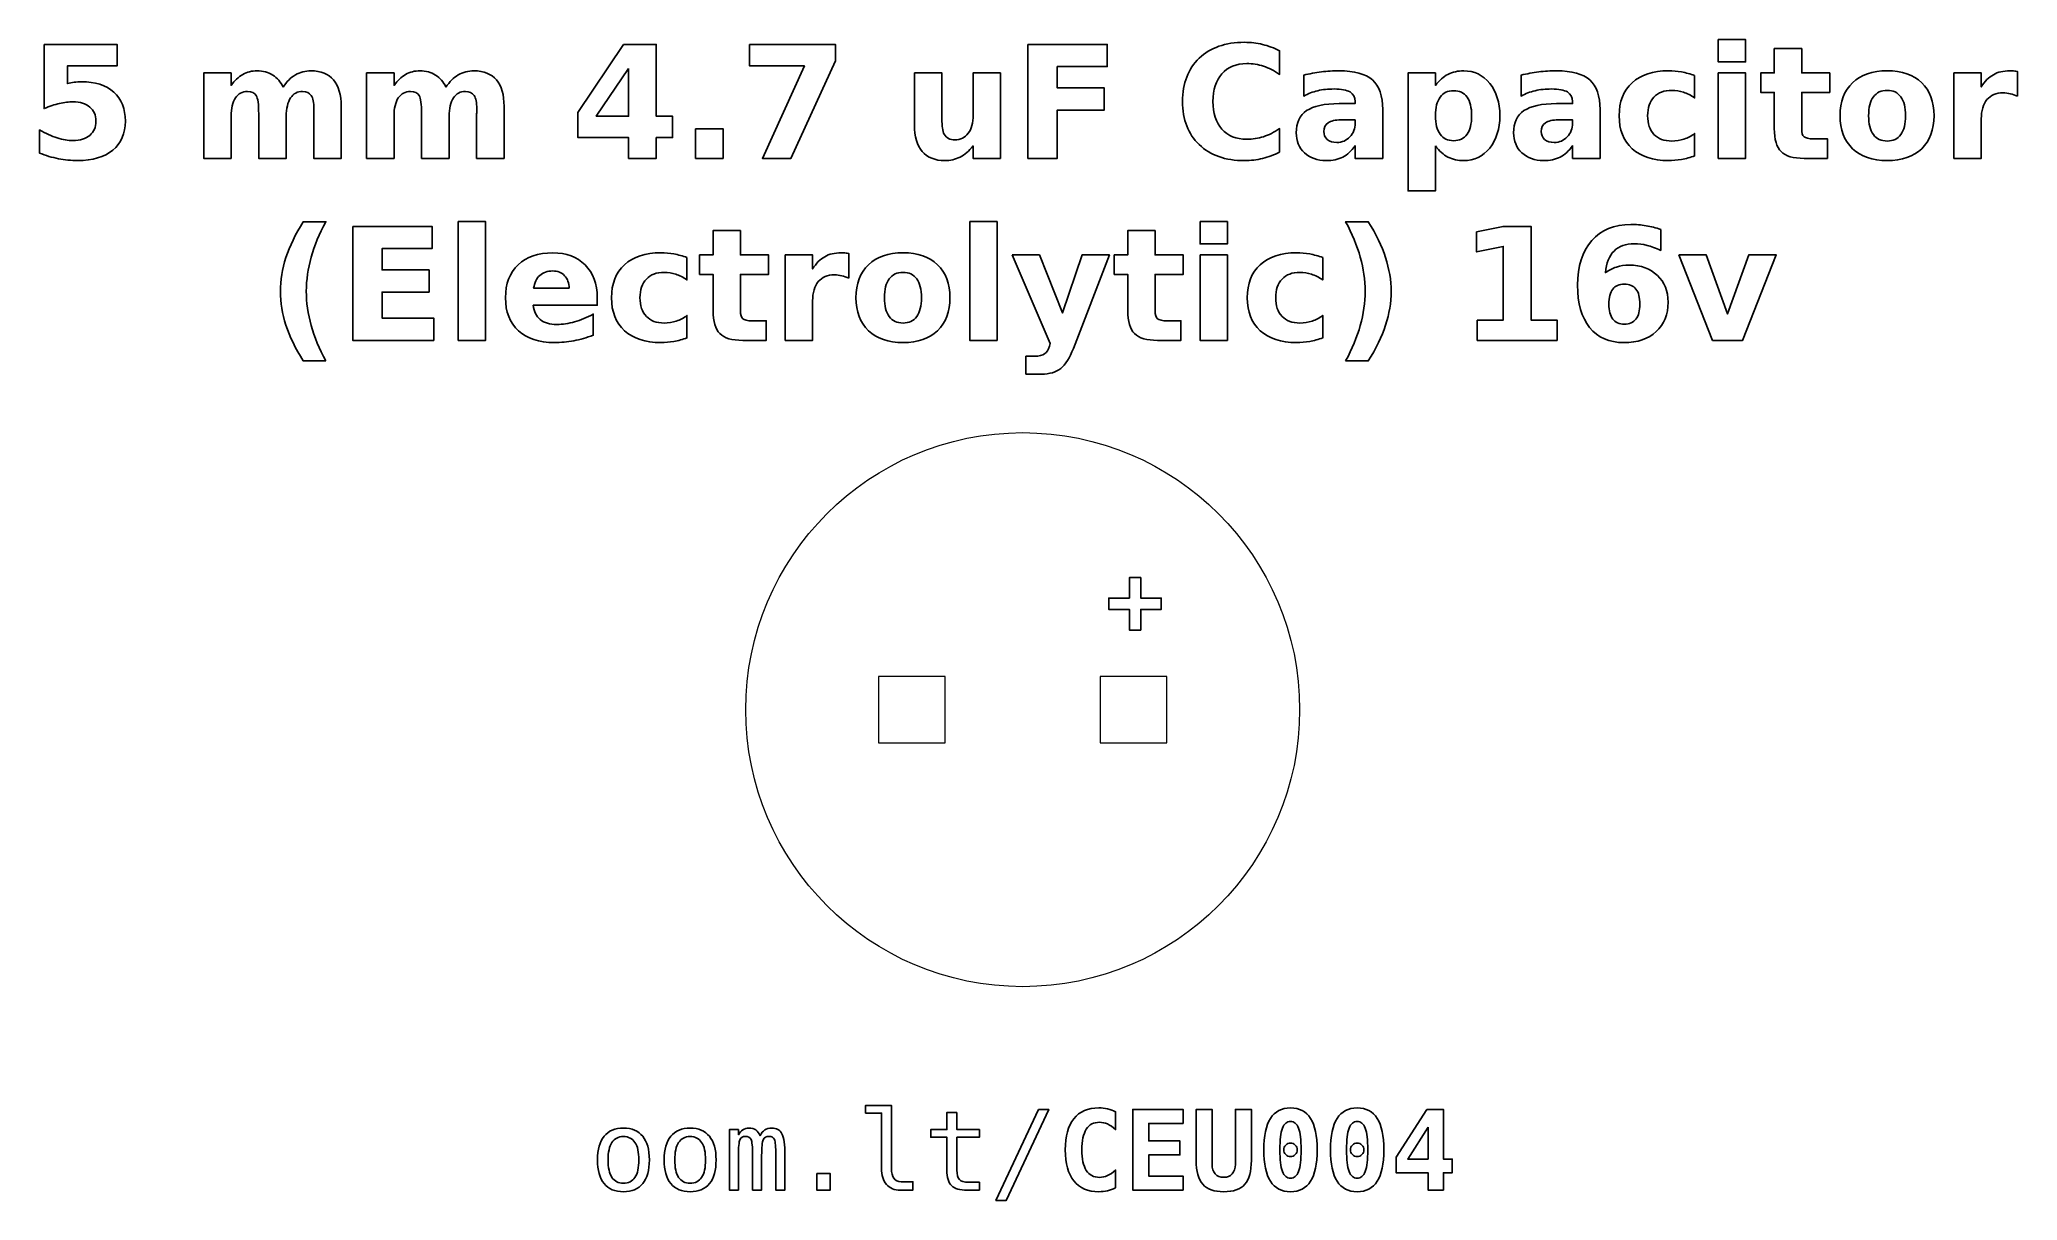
# Model space of a CAD drawing. Header units: centimetres. Extents: x -11.39 to -9.6, y -15.29 to -14.25.
import ezdxf

# ---------------------------------------------------------------- set-up
doc = ezdxf.new("R2010")
doc.units = ezdxf.units.CM
doc.header["$MEASUREMENT"] = 0
doc.layers.add('Layer 1', color=7, linetype='Continuous')

msp = doc.modelspace()

# ---------------------------------------------------------------- linework, layer by layer
at = {"layer": 'Layer 1', "color": 7, "lineweight": 20}
for points in [[(-10.63, -14.88), (-10.57, -14.88), (-10.57, -14.82), (-10.63, -14.82), (-10.63, -14.88)], [(-10.43, -14.88), (-10.37, -14.88), (-10.37, -14.82), (-10.43, -14.82), (-10.43, -14.88)]]:
    msp.add_lwpolyline(points, close=True, dxfattribs=at)
at = {"layer": 'Layer 1', "color": 250, "lineweight": 20}
msp.add_ellipse((-10.5, -14.85), major_axis=(0, 0.25), ratio=1, dxfattribs=at)
at = {"layer": 'Layer 1', "color": 250}
for points, knots in [([(-9.87218, -14.24525), (-9.87218, -14.24525), (-9.84751, -14.24525), (-9.84751, -14.24525), (-9.84751, -14.24525), (-9.84751, -14.24525), (-9.84751, -14.26538), (-9.84751, -14.26538), (-9.84751, -14.26538), (-9.84751, -14.26538), (-9.87218, -14.26538), (-9.87218, -14.26538), (-9.87218, -14.26538), (-9.87218, -14.26538), (-9.87218, -14.24525), (-9.87218, -14.24525)], [0, 0, 0, 0, 0.25, 0.25, 0.25, 0.25, 0.5, 0.5, 0.5, 0.5, 0.75, 0.75, 0.75, 0.75, 1, 1, 1, 1]), ([(-11.38336, -14.2496), (-11.38336, -14.2496), (-11.31742, -14.2496), (-11.31742, -14.2496), (-11.31742, -14.2496), (-11.31742, -14.2496), (-11.31742, -14.2691), (-11.31742, -14.2691), (-11.31742, -14.2691), (-11.31742, -14.2691), (-11.36222, -14.2691), (-11.36222, -14.2691), (-11.36222, -14.2691), (-11.36222, -14.2691), (-11.36222, -14.28502), (-11.36222, -14.28502), (-11.36222, -14.28502), (-11.3602, -14.28448), (-11.35817, -14.28406), (-11.35613, -14.28375), (-11.35613, -14.28375), (-11.35408, -14.28344), (-11.35194, -14.2833), (-11.34975, -14.2833), (-11.34975, -14.2833), (-11.3372, -14.2833), (-11.32744, -14.28643), (-11.32045, -14.29271), (-11.32045, -14.29271), (-11.31347, -14.29897), (-11.30999, -14.30771), (-11.30999, -14.31891), (-11.30999, -14.31891), (-11.30999, -14.33003), (-11.3138, -14.33874), (-11.32139, -14.34504), (-11.32139, -14.34504), (-11.32899, -14.35132), (-11.33955, -14.35447), (-11.35305, -14.35447), (-11.35305, -14.35447), (-11.35888, -14.35447), (-11.36467, -14.3539), (-11.37038, -14.35278), (-11.37038, -14.35278), (-11.3761, -14.35165), (-11.38179, -14.34995), (-11.38743, -14.34765), (-11.38743, -14.34765), (-11.38743, -14.34765), (-11.38743, -14.32676), (-11.38743, -14.32676), (-11.38743, -14.32676), (-11.38183, -14.32999), (-11.37652, -14.33239), (-11.37149, -14.33398), (-11.37149, -14.33398), (-11.36645, -14.33561), (-11.3617, -14.33641), (-11.35726, -14.33641), (-11.35726, -14.33641), (-11.35081, -14.33641), (-11.34576, -14.33483), (-11.34206, -14.33168), (-11.34206, -14.33168), (-11.33837, -14.32855), (-11.33651, -14.3243), (-11.33651, -14.31891), (-11.33651, -14.31891), (-11.33651, -14.3135), (-11.33837, -14.30924), (-11.34206, -14.30612), (-11.34206, -14.30612), (-11.34576, -14.30299), (-11.35081, -14.30144), (-11.35726, -14.30144), (-11.35726, -14.30144), (-11.36107, -14.30144), (-11.36514, -14.30193), (-11.36944, -14.30292), (-11.36944, -14.30292), (-11.37377, -14.3039), (-11.3784, -14.30543), (-11.38336, -14.3075), (-11.38336, -14.3075), (-11.38336, -14.3075), (-11.38336, -14.2496), (-11.38336, -14.2496)], [0, 0, 0, 0, 0.0454545, 0.0454545, 0.0454545, 0.0454545, 0.0909091, 0.0909091, 0.0909091, 0.0909091, 0.1363636, 0.1363636, 0.1363636, 0.1363636, 0.1818182, 0.1818182, 0.1818182, 0.1818182, 0.2272727, 0.2272727, 0.2272727, 0.2272727, 0.2727273, 0.2727273, 0.2727273, 0.2727273, 0.3181818, 0.3181818, 0.3181818, 0.3181818, 0.3636364, 0.3636364, 0.3636364, 0.3636364, 0.4090909, 0.4090909, 0.4090909, 0.4090909, 0.4545455, 0.4545455, 0.4545455, 0.4545455, 0.5, 0.5, 0.5, 0.5, 0.5454545, 0.5454545, 0.5454545, 0.5454545, 0.5909091, 0.5909091, 0.5909091, 0.5909091, 0.6363636, 0.6363636, 0.6363636, 0.6363636, 0.6818182, 0.6818182, 0.6818182, 0.6818182, 0.7272727, 0.7272727, 0.7272727, 0.7272727, 0.7727273, 0.7727273, 0.7727273, 0.7727273, 0.8181818, 0.8181818, 0.8181818, 0.8181818, 0.8636364, 0.8636364, 0.8636364, 0.8636364, 0.9090909, 0.9090909, 0.9090909, 0.9090909, 0.9545455, 0.9545455, 0.9545455, 0.9545455, 1, 1, 1, 1]), ([(-10.86024, -14.2496), (-10.86024, -14.2496), (-10.83074, -14.2496), (-10.83074, -14.2496), (-10.83074, -14.2496), (-10.83074, -14.2496), (-10.83074, -14.31451), (-10.83074, -14.31451), (-10.83074, -14.31451), (-10.83074, -14.31451), (-10.81607, -14.31451), (-10.81607, -14.31451), (-10.81607, -14.31451), (-10.81607, -14.31451), (-10.81607, -14.33373), (-10.81607, -14.33373), (-10.81607, -14.33373), (-10.81607, -14.33373), (-10.83074, -14.33373), (-10.83074, -14.33373), (-10.83074, -14.33373), (-10.83074, -14.33373), (-10.83074, -14.35247), (-10.83074, -14.35247), (-10.83074, -14.35247), (-10.83074, -14.35247), (-10.85581, -14.35247), (-10.85581, -14.35247), (-10.85581, -14.35247), (-10.85581, -14.35247), (-10.85581, -14.33373), (-10.85581, -14.33373), (-10.85581, -14.33373), (-10.85581, -14.33373), (-10.90144, -14.33373), (-10.90144, -14.33373), (-10.90144, -14.33373), (-10.90144, -14.33373), (-10.90144, -14.31098), (-10.90144, -14.31098), (-10.90144, -14.31098), (-10.90144, -14.31098), (-10.86024, -14.2496), (-10.86024, -14.2496)], [0, 0, 0, 0, 0.0909091, 0.0909091, 0.0909091, 0.0909091, 0.1818182, 0.1818182, 0.1818182, 0.1818182, 0.2727273, 0.2727273, 0.2727273, 0.2727273, 0.3636364, 0.3636364, 0.3636364, 0.3636364, 0.4545455, 0.4545455, 0.4545455, 0.4545455, 0.5454545, 0.5454545, 0.5454545, 0.5454545, 0.6363636, 0.6363636, 0.6363636, 0.6363636, 0.7272727, 0.7272727, 0.7272727, 0.7272727, 0.8181818, 0.8181818, 0.8181818, 0.8181818, 0.9090909, 0.9090909, 0.9090909, 0.9090909, 1, 1, 1, 1]), ([(-10.74657, -14.2496), (-10.74657, -14.2496), (-10.66905, -14.2496), (-10.66905, -14.2496), (-10.66905, -14.2496), (-10.66905, -14.2496), (-10.66905, -14.26456), (-10.66905, -14.26456), (-10.66905, -14.26456), (-10.66905, -14.26456), (-10.70915, -14.35247), (-10.70915, -14.35247), (-10.70915, -14.35247), (-10.70915, -14.35247), (-10.735, -14.35247), (-10.735, -14.35247), (-10.735, -14.35247), (-10.735, -14.35247), (-10.69702, -14.2691), (-10.69702, -14.2691), (-10.69702, -14.2691), (-10.69702, -14.2691), (-10.74657, -14.2691), (-10.74657, -14.2691), (-10.74657, -14.2691), (-10.74657, -14.2691), (-10.74657, -14.2496), (-10.74657, -14.2496)], [0, 0, 0, 0, 0.1428571, 0.1428571, 0.1428571, 0.1428571, 0.2857143, 0.2857143, 0.2857143, 0.2857143, 0.4285714, 0.4285714, 0.4285714, 0.4285714, 0.5714286, 0.5714286, 0.5714286, 0.5714286, 0.7142857, 0.7142857, 0.7142857, 0.7142857, 0.8571429, 0.8571429, 0.8571429, 0.8571429, 1, 1, 1, 1]), ([(-10.49527, -14.2496), (-10.49527, -14.2496), (-10.42368, -14.2496), (-10.42368, -14.2496), (-10.42368, -14.2496), (-10.42368, -14.2496), (-10.42368, -14.26966), (-10.42368, -14.26966), (-10.42368, -14.26966), (-10.42368, -14.26966), (-10.46874, -14.26966), (-10.46874, -14.26966), (-10.46874, -14.26966), (-10.46874, -14.26966), (-10.46874, -14.28881), (-10.46874, -14.28881), (-10.46874, -14.28881), (-10.46874, -14.28881), (-10.42636, -14.28881), (-10.42636, -14.28881), (-10.42636, -14.28881), (-10.42636, -14.28881), (-10.42636, -14.30887), (-10.42636, -14.30887), (-10.42636, -14.30887), (-10.42636, -14.30887), (-10.46874, -14.30887), (-10.46874, -14.30887), (-10.46874, -14.30887), (-10.46874, -14.30887), (-10.46874, -14.35247), (-10.46874, -14.35247), (-10.46874, -14.35247), (-10.46874, -14.35247), (-10.49527, -14.35247), (-10.49527, -14.35247), (-10.49527, -14.35247), (-10.49527, -14.35247), (-10.49527, -14.2496), (-10.49527, -14.2496)], [0, 0, 0, 0, 0.1, 0.1, 0.1, 0.1, 0.2, 0.2, 0.2, 0.2, 0.3, 0.3, 0.3, 0.3, 0.4, 0.4, 0.4, 0.4, 0.5, 0.5, 0.5, 0.5, 0.6, 0.6, 0.6, 0.6, 0.7, 0.7, 0.7, 0.7, 0.8, 0.8, 0.8, 0.8, 0.9, 0.9, 0.9, 0.9, 1, 1, 1, 1]), ([(-10.26816, -14.34683), (-10.27302, -14.34934), (-10.2781, -14.35125), (-10.2834, -14.35254), (-10.2834, -14.35254), (-10.28866, -14.35383), (-10.29419, -14.35447), (-10.29993, -14.35447), (-10.29993, -14.35447), (-10.31705, -14.35447), (-10.33062, -14.34967), (-10.34064, -14.3401), (-10.34064, -14.3401), (-10.35066, -14.33053), (-10.35567, -14.31755), (-10.35567, -14.30113), (-10.35567, -14.30113), (-10.35567, -14.28469), (-10.35066, -14.27168), (-10.34064, -14.26211), (-10.34064, -14.26211), (-10.33062, -14.25254), (-10.31705, -14.24774), (-10.29993, -14.24774), (-10.29993, -14.24774), (-10.29419, -14.24774), (-10.28866, -14.24838), (-10.2834, -14.24967), (-10.2834, -14.24967), (-10.2781, -14.25096), (-10.27302, -14.25287), (-10.26816, -14.25539), (-10.26816, -14.25539), (-10.26816, -14.25539), (-10.26816, -14.27667), (-10.26816, -14.27667), (-10.26816, -14.27667), (-10.27307, -14.27331), (-10.27792, -14.27086), (-10.28269, -14.26931), (-10.28269, -14.26931), (-10.28746, -14.26773), (-10.2925, -14.26696), (-10.29779, -14.26696), (-10.29779, -14.26696), (-10.30724, -14.26696), (-10.3147, -14.26999), (-10.32011, -14.27606), (-10.32011, -14.27606), (-10.32554, -14.28213), (-10.32825, -14.29048), (-10.32825, -14.30113), (-10.32825, -14.30113), (-10.32825, -14.31176), (-10.32554, -14.32009), (-10.32011, -14.32615), (-10.32011, -14.32615), (-10.3147, -14.33222), (-10.30724, -14.33525), (-10.29779, -14.33525), (-10.29779, -14.33525), (-10.2925, -14.33525), (-10.28746, -14.33448), (-10.28269, -14.3329), (-10.28269, -14.3329), (-10.27792, -14.33135), (-10.27307, -14.3289), (-10.26816, -14.32554), (-10.26816, -14.32554), (-10.26816, -14.32554), (-10.26816, -14.34683), (-10.26816, -14.34683)], [0, 0, 0, 0, 0.0555556, 0.0555556, 0.0555556, 0.0555556, 0.1111111, 0.1111111, 0.1111111, 0.1111111, 0.1666667, 0.1666667, 0.1666667, 0.1666667, 0.2222222, 0.2222222, 0.2222222, 0.2222222, 0.2777778, 0.2777778, 0.2777778, 0.2777778, 0.3333333, 0.3333333, 0.3333333, 0.3333333, 0.3888889, 0.3888889, 0.3888889, 0.3888889, 0.4444444, 0.4444444, 0.4444444, 0.4444444, 0.5, 0.5, 0.5, 0.5, 0.5555556, 0.5555556, 0.5555556, 0.5555556, 0.6111111, 0.6111111, 0.6111111, 0.6111111, 0.6666667, 0.6666667, 0.6666667, 0.6666667, 0.7222222, 0.7222222, 0.7222222, 0.7222222, 0.7777778, 0.7777778, 0.7777778, 0.7777778, 0.8333333, 0.8333333, 0.8333333, 0.8333333, 0.8888889, 0.8888889, 0.8888889, 0.8888889, 0.9444444, 0.9444444, 0.9444444, 0.9444444, 1, 1, 1, 1]), ([(-9.79684, -14.25339), (-9.79684, -14.25339), (-9.79684, -14.27531), (-9.79684, -14.27531), (-9.79684, -14.27531), (-9.79684, -14.27531), (-9.77142, -14.27531), (-9.77142, -14.27531), (-9.77142, -14.27531), (-9.77142, -14.27531), (-9.77142, -14.29295), (-9.77142, -14.29295), (-9.77142, -14.29295), (-9.77142, -14.29295), (-9.79684, -14.29295), (-9.79684, -14.29295), (-9.79684, -14.29295), (-9.79684, -14.29295), (-9.79684, -14.32566), (-9.79684, -14.32566), (-9.79684, -14.32566), (-9.79684, -14.32926), (-9.79614, -14.33168), (-9.7947, -14.33293), (-9.7947, -14.33293), (-9.79329, -14.3342), (-9.79047, -14.33483), (-9.78624, -14.33483), (-9.78624, -14.33483), (-9.78624, -14.33483), (-9.77356, -14.33483), (-9.77356, -14.33483), (-9.77356, -14.33483), (-9.77356, -14.33483), (-9.77356, -14.35247), (-9.77356, -14.35247), (-9.77356, -14.35247), (-9.77356, -14.35247), (-9.7947, -14.35247), (-9.7947, -14.35247), (-9.7947, -14.35247), (-9.80444, -14.35247), (-9.81136, -14.35045), (-9.81542, -14.34638), (-9.81542, -14.34638), (-9.81949, -14.34231), (-9.82152, -14.3354), (-9.82152, -14.32566), (-9.82152, -14.32566), (-9.82152, -14.32566), (-9.82152, -14.29295), (-9.82152, -14.29295), (-9.82152, -14.29295), (-9.82152, -14.29295), (-9.83377, -14.29295), (-9.83377, -14.29295), (-9.83377, -14.29295), (-9.83377, -14.29295), (-9.83377, -14.27531), (-9.83377, -14.27531), (-9.83377, -14.27531), (-9.83377, -14.27531), (-9.82152, -14.27531), (-9.82152, -14.27531), (-9.82152, -14.27531), (-9.82152, -14.27531), (-9.82152, -14.25339), (-9.82152, -14.25339), (-9.82152, -14.25339), (-9.82152, -14.25339), (-9.79684, -14.25339), (-9.79684, -14.25339)], [0, 0, 0, 0, 0.0555556, 0.0555556, 0.0555556, 0.0555556, 0.1111111, 0.1111111, 0.1111111, 0.1111111, 0.1666667, 0.1666667, 0.1666667, 0.1666667, 0.2222222, 0.2222222, 0.2222222, 0.2222222, 0.2777778, 0.2777778, 0.2777778, 0.2777778, 0.3333333, 0.3333333, 0.3333333, 0.3333333, 0.3888889, 0.3888889, 0.3888889, 0.3888889, 0.4444444, 0.4444444, 0.4444444, 0.4444444, 0.5, 0.5, 0.5, 0.5, 0.5555556, 0.5555556, 0.5555556, 0.5555556, 0.6111111, 0.6111111, 0.6111111, 0.6111111, 0.6666667, 0.6666667, 0.6666667, 0.6666667, 0.7222222, 0.7222222, 0.7222222, 0.7222222, 0.7777778, 0.7777778, 0.7777778, 0.7777778, 0.8333333, 0.8333333, 0.8333333, 0.8333333, 0.8888889, 0.8888889, 0.8888889, 0.8888889, 0.9444444, 0.9444444, 0.9444444, 0.9444444, 1, 1, 1, 1]), ([(-11.16763, -14.28812), (-11.1645, -14.28335), (-11.16081, -14.2797), (-11.1565, -14.27721), (-11.1565, -14.27721), (-11.1522, -14.27469), (-11.1475, -14.27345), (-11.14235, -14.27345), (-11.14235, -14.27345), (-11.13348, -14.27345), (-11.12673, -14.27618), (-11.1221, -14.28166), (-11.1221, -14.28166), (-11.11746, -14.28711), (-11.11513, -14.29506), (-11.11513, -14.30548), (-11.11513, -14.30548), (-11.11513, -14.30548), (-11.11513, -14.35247), (-11.11513, -14.35247), (-11.11513, -14.35247), (-11.11513, -14.35247), (-11.13995, -14.35247), (-11.13995, -14.35247), (-11.13995, -14.35247), (-11.13995, -14.35247), (-11.13995, -14.31223), (-11.13995, -14.31223), (-11.13995, -14.31223), (-11.1399, -14.31164), (-11.13988, -14.31103), (-11.13985, -14.31037), (-11.13985, -14.31037), (-11.13983, -14.30974), (-11.13981, -14.30882), (-11.13981, -14.30762), (-11.13981, -14.30762), (-11.13981, -14.30216), (-11.1406, -14.29819), (-11.14223, -14.29574), (-11.14223, -14.29574), (-11.14383, -14.29327), (-11.14641, -14.29205), (-11.14999, -14.29205), (-11.14999, -14.29205), (-11.15469, -14.29205), (-11.15829, -14.29398), (-11.16085, -14.29784), (-11.16085, -14.29784), (-11.16339, -14.30169), (-11.16471, -14.30727), (-11.16481, -14.31458), (-11.16481, -14.31458), (-11.16481, -14.31458), (-11.16481, -14.35247), (-11.16481, -14.35247), (-11.16481, -14.35247), (-11.16481, -14.35247), (-11.18962, -14.35247), (-11.18962, -14.35247), (-11.18962, -14.35247), (-11.18962, -14.35247), (-11.18962, -14.31223), (-11.18962, -14.31223), (-11.18962, -14.31223), (-11.18962, -14.30369), (-11.19035, -14.29819), (-11.19183, -14.29574), (-11.19183, -14.29574), (-11.19329, -14.29327), (-11.1959, -14.29205), (-11.19966, -14.29205), (-11.19966, -14.29205), (-11.20441, -14.29205), (-11.20806, -14.294), (-11.21062, -14.29788), (-11.21062, -14.29788), (-11.21318, -14.30176), (-11.21448, -14.30729), (-11.21448, -14.31451), (-11.21448, -14.31451), (-11.21448, -14.31451), (-11.21448, -14.35247), (-11.21448, -14.35247), (-11.21448, -14.35247), (-11.21448, -14.35247), (-11.23929, -14.35247), (-11.23929, -14.35247), (-11.23929, -14.35247), (-11.23929, -14.35247), (-11.23929, -14.27531), (-11.23929, -14.27531), (-11.23929, -14.27531), (-11.23929, -14.27531), (-11.21448, -14.27531), (-11.21448, -14.27531), (-11.21448, -14.27531), (-11.21448, -14.27531), (-11.21448, -14.28662), (-11.21448, -14.28662), (-11.21448, -14.28662), (-11.21144, -14.28224), (-11.20796, -14.27898), (-11.20403, -14.27676), (-11.20403, -14.27676), (-11.20011, -14.27455), (-11.19578, -14.27345), (-11.19105, -14.27345), (-11.19105, -14.27345), (-11.18574, -14.27345), (-11.18101, -14.27474), (-11.17694, -14.27731), (-11.17694, -14.27731), (-11.17285, -14.27989), (-11.16974, -14.28349), (-11.16763, -14.28812)], [0, 0, 0, 0, 0.0344828, 0.0344828, 0.0344828, 0.0344828, 0.0689655, 0.0689655, 0.0689655, 0.0689655, 0.1034483, 0.1034483, 0.1034483, 0.1034483, 0.137931, 0.137931, 0.137931, 0.137931, 0.1724138, 0.1724138, 0.1724138, 0.1724138, 0.2068966, 0.2068966, 0.2068966, 0.2068966, 0.2413793, 0.2413793, 0.2413793, 0.2413793, 0.2758621, 0.2758621, 0.2758621, 0.2758621, 0.3103448, 0.3103448, 0.3103448, 0.3103448, 0.3448276, 0.3448276, 0.3448276, 0.3448276, 0.3793103, 0.3793103, 0.3793103, 0.3793103, 0.4137931, 0.4137931, 0.4137931, 0.4137931, 0.4482759, 0.4482759, 0.4482759, 0.4482759, 0.4827586, 0.4827586, 0.4827586, 0.4827586, 0.5172414, 0.5172414, 0.5172414, 0.5172414, 0.5517241, 0.5517241, 0.5517241, 0.5517241, 0.5862069, 0.5862069, 0.5862069, 0.5862069, 0.6206897, 0.6206897, 0.6206897, 0.6206897, 0.6551724, 0.6551724, 0.6551724, 0.6551724, 0.6896552, 0.6896552, 0.6896552, 0.6896552, 0.7241379, 0.7241379, 0.7241379, 0.7241379, 0.7586207, 0.7586207, 0.7586207, 0.7586207, 0.7931034, 0.7931034, 0.7931034, 0.7931034, 0.8275862, 0.8275862, 0.8275862, 0.8275862, 0.862069, 0.862069, 0.862069, 0.862069, 0.8965517, 0.8965517, 0.8965517, 0.8965517, 0.9310345, 0.9310345, 0.9310345, 0.9310345, 0.9655172, 0.9655172, 0.9655172, 0.9655172, 1, 1, 1, 1]), ([(-11.02059, -14.28812), (-11.01746, -14.28335), (-11.01377, -14.2797), (-11.00946, -14.27721), (-11.00946, -14.27721), (-11.00516, -14.27469), (-11.00046, -14.27345), (-10.99531, -14.27345), (-10.99531, -14.27345), (-10.98644, -14.27345), (-10.97969, -14.27618), (-10.97506, -14.28166), (-10.97506, -14.28166), (-10.97042, -14.28711), (-10.96809, -14.29506), (-10.96809, -14.30548), (-10.96809, -14.30548), (-10.96809, -14.30548), (-10.96809, -14.35247), (-10.96809, -14.35247), (-10.96809, -14.35247), (-10.96809, -14.35247), (-10.99291, -14.35247), (-10.99291, -14.35247), (-10.99291, -14.35247), (-10.99291, -14.35247), (-10.99291, -14.31223), (-10.99291, -14.31223), (-10.99291, -14.31223), (-10.99286, -14.31164), (-10.99284, -14.31103), (-10.99281, -14.31037), (-10.99281, -14.31037), (-10.99279, -14.30974), (-10.99277, -14.30882), (-10.99277, -14.30762), (-10.99277, -14.30762), (-10.99277, -14.30216), (-10.99356, -14.29819), (-10.99519, -14.29574), (-10.99519, -14.29574), (-10.99679, -14.29327), (-10.99937, -14.29205), (-11.00295, -14.29205), (-11.00295, -14.29205), (-11.00765, -14.29205), (-11.01125, -14.29398), (-11.01381, -14.29784), (-11.01381, -14.29784), (-11.01635, -14.30169), (-11.01767, -14.30727), (-11.01777, -14.31458), (-11.01777, -14.31458), (-11.01777, -14.31458), (-11.01777, -14.35247), (-11.01777, -14.35247), (-11.01777, -14.35247), (-11.01777, -14.35247), (-11.04258, -14.35247), (-11.04258, -14.35247), (-11.04258, -14.35247), (-11.04258, -14.35247), (-11.04258, -14.31223), (-11.04258, -14.31223), (-11.04258, -14.31223), (-11.04258, -14.30369), (-11.04331, -14.29819), (-11.04479, -14.29574), (-11.04479, -14.29574), (-11.04625, -14.29327), (-11.04886, -14.29205), (-11.05262, -14.29205), (-11.05262, -14.29205), (-11.05737, -14.29205), (-11.06102, -14.294), (-11.06358, -14.29788), (-11.06358, -14.29788), (-11.06614, -14.30176), (-11.06744, -14.30729), (-11.06744, -14.31451), (-11.06744, -14.31451), (-11.06744, -14.31451), (-11.06744, -14.35247), (-11.06744, -14.35247), (-11.06744, -14.35247), (-11.06744, -14.35247), (-11.09225, -14.35247), (-11.09225, -14.35247), (-11.09225, -14.35247), (-11.09225, -14.35247), (-11.09225, -14.27531), (-11.09225, -14.27531), (-11.09225, -14.27531), (-11.09225, -14.27531), (-11.06744, -14.27531), (-11.06744, -14.27531), (-11.06744, -14.27531), (-11.06744, -14.27531), (-11.06744, -14.28662), (-11.06744, -14.28662), (-11.06744, -14.28662), (-11.0644, -14.28224), (-11.06092, -14.27898), (-11.05699, -14.27676), (-11.05699, -14.27676), (-11.05307, -14.27455), (-11.04874, -14.27345), (-11.04401, -14.27345), (-11.04401, -14.27345), (-11.0387, -14.27345), (-11.03397, -14.27474), (-11.0299, -14.27731), (-11.0299, -14.27731), (-11.02581, -14.27989), (-11.0227, -14.28349), (-11.02059, -14.28812)], [0, 0, 0, 0, 0.0344828, 0.0344828, 0.0344828, 0.0344828, 0.0689655, 0.0689655, 0.0689655, 0.0689655, 0.1034483, 0.1034483, 0.1034483, 0.1034483, 0.137931, 0.137931, 0.137931, 0.137931, 0.1724138, 0.1724138, 0.1724138, 0.1724138, 0.2068966, 0.2068966, 0.2068966, 0.2068966, 0.2413793, 0.2413793, 0.2413793, 0.2413793, 0.2758621, 0.2758621, 0.2758621, 0.2758621, 0.3103448, 0.3103448, 0.3103448, 0.3103448, 0.3448276, 0.3448276, 0.3448276, 0.3448276, 0.3793103, 0.3793103, 0.3793103, 0.3793103, 0.4137931, 0.4137931, 0.4137931, 0.4137931, 0.4482759, 0.4482759, 0.4482759, 0.4482759, 0.4827586, 0.4827586, 0.4827586, 0.4827586, 0.5172414, 0.5172414, 0.5172414, 0.5172414, 0.5517241, 0.5517241, 0.5517241, 0.5517241, 0.5862069, 0.5862069, 0.5862069, 0.5862069, 0.6206897, 0.6206897, 0.6206897, 0.6206897, 0.6551724, 0.6551724, 0.6551724, 0.6551724, 0.6896552, 0.6896552, 0.6896552, 0.6896552, 0.7241379, 0.7241379, 0.7241379, 0.7241379, 0.7586207, 0.7586207, 0.7586207, 0.7586207, 0.7931034, 0.7931034, 0.7931034, 0.7931034, 0.8275862, 0.8275862, 0.8275862, 0.8275862, 0.862069, 0.862069, 0.862069, 0.862069, 0.8965517, 0.8965517, 0.8965517, 0.8965517, 0.9310345, 0.9310345, 0.9310345, 0.9310345, 0.9655172, 0.9655172, 0.9655172, 0.9655172, 1, 1, 1, 1]), ([(-10.85581, -14.27145), (-10.85581, -14.27145), (-10.88491, -14.31451), (-10.88491, -14.31451), (-10.88491, -14.31451), (-10.88491, -14.31451), (-10.85581, -14.31451), (-10.85581, -14.31451), (-10.85581, -14.31451), (-10.85581, -14.31451), (-10.85581, -14.27145), (-10.85581, -14.27145)], [0, 0, 0, 0, 0.3333333, 0.3333333, 0.3333333, 0.3333333, 0.6666667, 0.6666667, 0.6666667, 0.6666667, 1, 1, 1, 1]), ([(-10.59765, -14.32244), (-10.59765, -14.32244), (-10.59765, -14.27531), (-10.59765, -14.27531), (-10.59765, -14.27531), (-10.59765, -14.27531), (-10.57284, -14.27531), (-10.57284, -14.27531), (-10.57284, -14.27531), (-10.57284, -14.27531), (-10.57284, -14.28302), (-10.57284, -14.28302), (-10.57284, -14.28302), (-10.57284, -14.28721), (-10.57286, -14.29245), (-10.57291, -14.29875), (-10.57291, -14.29875), (-10.57296, -14.30508), (-10.57298, -14.30929), (-10.57298, -14.31141), (-10.57298, -14.31141), (-10.57298, -14.31762), (-10.57281, -14.32208), (-10.57249, -14.32481), (-10.57249, -14.32481), (-10.57218, -14.32754), (-10.57162, -14.32952), (-10.57084, -14.33076), (-10.57084, -14.33076), (-10.56983, -14.33239), (-10.56851, -14.33361), (-10.56689, -14.33448), (-10.56689, -14.33448), (-10.56524, -14.33535), (-10.56338, -14.3358), (-10.56127, -14.3358), (-10.56127, -14.3358), (-10.55612, -14.3358), (-10.55207, -14.33382), (-10.54913, -14.32987), (-10.54913, -14.32987), (-10.54619, -14.32592), (-10.54473, -14.32044), (-10.54473, -14.31341), (-10.54473, -14.31341), (-10.54473, -14.31341), (-10.54473, -14.27531), (-10.54473, -14.27531), (-10.54473, -14.27531), (-10.54473, -14.27531), (-10.52006, -14.27531), (-10.52006, -14.27531), (-10.52006, -14.27531), (-10.52006, -14.27531), (-10.52006, -14.35247), (-10.52006, -14.35247), (-10.52006, -14.35247), (-10.52006, -14.35247), (-10.54473, -14.35247), (-10.54473, -14.35247), (-10.54473, -14.35247), (-10.54473, -14.35247), (-10.54473, -14.3413), (-10.54473, -14.3413), (-10.54473, -14.3413), (-10.54845, -14.34581), (-10.5524, -14.34913), (-10.55654, -14.35127), (-10.55654, -14.35127), (-10.5607, -14.35341), (-10.56529, -14.35447), (-10.5703, -14.35447), (-10.5703, -14.35447), (-10.57921, -14.35447), (-10.58598, -14.35174), (-10.59066, -14.34626), (-10.59066, -14.34626), (-10.59532, -14.3408), (-10.59765, -14.33286), (-10.59765, -14.32244)], [0, 0, 0, 0, 0.05, 0.05, 0.05, 0.05, 0.1, 0.1, 0.1, 0.1, 0.15, 0.15, 0.15, 0.15, 0.2, 0.2, 0.2, 0.2, 0.25, 0.25, 0.25, 0.25, 0.3, 0.3, 0.3, 0.3, 0.35, 0.35, 0.35, 0.35, 0.4, 0.4, 0.4, 0.4, 0.45, 0.45, 0.45, 0.45, 0.5, 0.5, 0.5, 0.5, 0.55, 0.55, 0.55, 0.55, 0.6, 0.6, 0.6, 0.6, 0.65, 0.65, 0.65, 0.65, 0.7, 0.7, 0.7, 0.7, 0.75, 0.75, 0.75, 0.75, 0.8, 0.8, 0.8, 0.8, 0.85, 0.85, 0.85, 0.85, 0.9, 0.9, 0.9, 0.9, 0.95, 0.95, 0.95, 0.95, 1, 1, 1, 1]), ([(-10.17502, -14.30842), (-10.17502, -14.30842), (-10.17502, -14.35247), (-10.17502, -14.35247), (-10.17502, -14.35247), (-10.17502, -14.35247), (-10.19991, -14.35247), (-10.19991, -14.35247), (-10.19991, -14.35247), (-10.19991, -14.35247), (-10.19991, -14.34104), (-10.19991, -14.34104), (-10.19991, -14.34104), (-10.20322, -14.34572), (-10.20694, -14.34913), (-10.21106, -14.35127), (-10.21106, -14.35127), (-10.21519, -14.35341), (-10.22023, -14.35447), (-10.22615, -14.35447), (-10.22615, -14.35447), (-10.23415, -14.35447), (-10.24062, -14.35214), (-10.2456, -14.34748), (-10.2456, -14.34748), (-10.25059, -14.3428), (-10.25308, -14.33676), (-10.25308, -14.3293), (-10.25308, -14.3293), (-10.25308, -14.32027), (-10.24998, -14.31362), (-10.24375, -14.30941), (-10.24375, -14.30941), (-10.23751, -14.30517), (-10.22775, -14.30306), (-10.21444, -14.30306), (-10.21444, -14.30306), (-10.21444, -14.30306), (-10.19991, -14.30306), (-10.19991, -14.30306), (-10.19991, -14.30306), (-10.19991, -14.30306), (-10.19991, -14.30113), (-10.19991, -14.30113), (-10.19991, -14.30113), (-10.19991, -14.29723), (-10.20144, -14.29438), (-10.20452, -14.29257), (-10.20452, -14.29257), (-10.2076, -14.29076), (-10.2124, -14.28984), (-10.21891, -14.28984), (-10.21891, -14.28984), (-10.2242, -14.28984), (-10.22912, -14.29036), (-10.23366, -14.29142), (-10.23366, -14.29142), (-10.2382, -14.29247), (-10.24243, -14.29407), (-10.24633, -14.29619), (-10.24633, -14.29619), (-10.24633, -14.29619), (-10.24633, -14.27738), (-10.24633, -14.27738), (-10.24633, -14.27738), (-10.24104, -14.27608), (-10.23575, -14.27512), (-10.23041, -14.27444), (-10.23041, -14.27444), (-10.2251, -14.27378), (-10.21976, -14.27345), (-10.21444, -14.27345), (-10.21444, -14.27345), (-10.20052, -14.27345), (-10.19048, -14.2762), (-10.18429, -14.28168), (-10.18429, -14.28168), (-10.17811, -14.28716), (-10.17502, -14.29607), (-10.17502, -14.30842)], [0, 0, 0, 0, 0.05, 0.05, 0.05, 0.05, 0.1, 0.1, 0.1, 0.1, 0.15, 0.15, 0.15, 0.15, 0.2, 0.2, 0.2, 0.2, 0.25, 0.25, 0.25, 0.25, 0.3, 0.3, 0.3, 0.3, 0.35, 0.35, 0.35, 0.35, 0.4, 0.4, 0.4, 0.4, 0.45, 0.45, 0.45, 0.45, 0.5, 0.5, 0.5, 0.5, 0.55, 0.55, 0.55, 0.55, 0.6, 0.6, 0.6, 0.6, 0.65, 0.65, 0.65, 0.65, 0.7, 0.7, 0.7, 0.7, 0.75, 0.75, 0.75, 0.75, 0.8, 0.8, 0.8, 0.8, 0.85, 0.85, 0.85, 0.85, 0.9, 0.9, 0.9, 0.9, 0.95, 0.95, 0.95, 0.95, 1, 1, 1, 1]), ([(-10.1274, -14.3413), (-10.1274, -14.3413), (-10.1274, -14.38182), (-10.1274, -14.38182), (-10.1274, -14.38182), (-10.1274, -14.38182), (-10.15207, -14.38182), (-10.15207, -14.38182), (-10.15207, -14.38182), (-10.15207, -14.38182), (-10.15207, -14.27531), (-10.15207, -14.27531), (-10.15207, -14.27531), (-10.15207, -14.27531), (-10.1274, -14.27531), (-10.1274, -14.27531), (-10.1274, -14.27531), (-10.1274, -14.27531), (-10.1274, -14.28662), (-10.1274, -14.28662), (-10.1274, -14.28662), (-10.12401, -14.2821), (-10.12022, -14.27879), (-10.11611, -14.27665), (-10.11611, -14.27665), (-10.11197, -14.27451), (-10.10722, -14.27345), (-10.10183, -14.27345), (-10.10183, -14.27345), (-10.09233, -14.27345), (-10.08452, -14.27723), (-10.07843, -14.28478), (-10.07843, -14.28478), (-10.07232, -14.29233), (-10.06926, -14.30207), (-10.06926, -14.31395), (-10.06926, -14.31395), (-10.06926, -14.32585), (-10.07232, -14.33558), (-10.07843, -14.34313), (-10.07843, -14.34313), (-10.08452, -14.35068), (-10.09233, -14.35447), (-10.10183, -14.35447), (-10.10183, -14.35447), (-10.10722, -14.35447), (-10.11197, -14.35341), (-10.11611, -14.35127), (-10.11611, -14.35127), (-10.12022, -14.34913), (-10.12401, -14.34581), (-10.1274, -14.3413)], [0, 0, 0, 0, 0.0769231, 0.0769231, 0.0769231, 0.0769231, 0.1538462, 0.1538462, 0.1538462, 0.1538462, 0.2307692, 0.2307692, 0.2307692, 0.2307692, 0.3076923, 0.3076923, 0.3076923, 0.3076923, 0.3846154, 0.3846154, 0.3846154, 0.3846154, 0.4615385, 0.4615385, 0.4615385, 0.4615385, 0.5384615, 0.5384615, 0.5384615, 0.5384615, 0.6153846, 0.6153846, 0.6153846, 0.6153846, 0.6923077, 0.6923077, 0.6923077, 0.6923077, 0.7692308, 0.7692308, 0.7692308, 0.7692308, 0.8461538, 0.8461538, 0.8461538, 0.8461538, 0.9230769, 0.9230769, 0.9230769, 0.9230769, 1, 1, 1, 1]), ([(-9.97878, -14.30842), (-9.97878, -14.30842), (-9.97878, -14.35247), (-9.97878, -14.35247), (-9.97878, -14.35247), (-9.97878, -14.35247), (-10.00367, -14.35247), (-10.00367, -14.35247), (-10.00367, -14.35247), (-10.00367, -14.35247), (-10.00367, -14.34104), (-10.00367, -14.34104), (-10.00367, -14.34104), (-10.00698, -14.34572), (-10.0107, -14.34913), (-10.01482, -14.35127), (-10.01482, -14.35127), (-10.01895, -14.35341), (-10.02399, -14.35447), (-10.02991, -14.35447), (-10.02991, -14.35447), (-10.03791, -14.35447), (-10.04438, -14.35214), (-10.04936, -14.34748), (-10.04936, -14.34748), (-10.05435, -14.3428), (-10.05684, -14.33676), (-10.05684, -14.3293), (-10.05684, -14.3293), (-10.05684, -14.32027), (-10.05374, -14.31362), (-10.04751, -14.30941), (-10.04751, -14.30941), (-10.04127, -14.30517), (-10.03151, -14.30306), (-10.0182, -14.30306), (-10.0182, -14.30306), (-10.0182, -14.30306), (-10.00367, -14.30306), (-10.00367, -14.30306), (-10.00367, -14.30306), (-10.00367, -14.30306), (-10.00367, -14.30113), (-10.00367, -14.30113), (-10.00367, -14.30113), (-10.00367, -14.29723), (-10.0052, -14.29438), (-10.00828, -14.29257), (-10.00828, -14.29257), (-10.01136, -14.29076), (-10.01616, -14.28984), (-10.02267, -14.28984), (-10.02267, -14.28984), (-10.02796, -14.28984), (-10.03288, -14.29036), (-10.03742, -14.29142), (-10.03742, -14.29142), (-10.04196, -14.29247), (-10.04619, -14.29407), (-10.05009, -14.29619), (-10.05009, -14.29619), (-10.05009, -14.29619), (-10.05009, -14.27738), (-10.05009, -14.27738), (-10.05009, -14.27738), (-10.0448, -14.27608), (-10.03951, -14.27512), (-10.03417, -14.27444), (-10.03417, -14.27444), (-10.02886, -14.27378), (-10.02352, -14.27345), (-10.0182, -14.27345), (-10.0182, -14.27345), (-10.00428, -14.27345), (-9.99424, -14.2762), (-9.98805, -14.28168), (-9.98805, -14.28168), (-9.98187, -14.28716), (-9.97878, -14.29607), (-9.97878, -14.30842)], [0, 0, 0, 0, 0.05, 0.05, 0.05, 0.05, 0.1, 0.1, 0.1, 0.1, 0.15, 0.15, 0.15, 0.15, 0.2, 0.2, 0.2, 0.2, 0.25, 0.25, 0.25, 0.25, 0.3, 0.3, 0.3, 0.3, 0.35, 0.35, 0.35, 0.35, 0.4, 0.4, 0.4, 0.4, 0.45, 0.45, 0.45, 0.45, 0.5, 0.5, 0.5, 0.5, 0.55, 0.55, 0.55, 0.55, 0.6, 0.6, 0.6, 0.6, 0.65, 0.65, 0.65, 0.65, 0.7, 0.7, 0.7, 0.7, 0.75, 0.75, 0.75, 0.75, 0.8, 0.8, 0.8, 0.8, 0.85, 0.85, 0.85, 0.85, 0.9, 0.9, 0.9, 0.9, 0.95, 0.95, 0.95, 0.95, 1, 1, 1, 1]), ([(-9.89348, -14.27773), (-9.89348, -14.27773), (-9.89348, -14.29784), (-9.89348, -14.29784), (-9.89348, -14.29784), (-9.89684, -14.29553), (-9.90021, -14.29384), (-9.90357, -14.29273), (-9.90357, -14.29273), (-9.90696, -14.29163), (-9.91044, -14.29109), (-9.91408, -14.29109), (-9.91408, -14.29109), (-9.92095, -14.29109), (-9.92631, -14.29309), (-9.93014, -14.29711), (-9.93014, -14.29711), (-9.93398, -14.30113), (-9.93591, -14.30675), (-9.93591, -14.31395), (-9.93591, -14.31395), (-9.93591, -14.32117), (-9.93398, -14.32679), (-9.93014, -14.33081), (-9.93014, -14.33081), (-9.92631, -14.33483), (-9.92095, -14.33683), (-9.91408, -14.33683), (-9.91408, -14.33683), (-9.91022, -14.33683), (-9.90656, -14.33627), (-9.9031, -14.33511), (-9.9031, -14.33511), (-9.89962, -14.33396), (-9.89642, -14.33227), (-9.89348, -14.33001), (-9.89348, -14.33001), (-9.89348, -14.33001), (-9.89348, -14.35019), (-9.89348, -14.35019), (-9.89348, -14.35019), (-9.89734, -14.35162), (-9.90126, -14.35268), (-9.90522, -14.35339), (-9.90522, -14.35339), (-9.90919, -14.35412), (-9.91319, -14.35447), (-9.91719, -14.35447), (-9.91719, -14.35447), (-9.93109, -14.35447), (-9.94197, -14.35089), (-9.94983, -14.34374), (-9.94983, -14.34374), (-9.95768, -14.33662), (-9.96161, -14.32667), (-9.96161, -14.31395), (-9.96161, -14.31395), (-9.96161, -14.30125), (-9.95768, -14.2913), (-9.94983, -14.28417), (-9.94983, -14.28417), (-9.94197, -14.27702), (-9.93109, -14.27345), (-9.91719, -14.27345), (-9.91719, -14.27345), (-9.91314, -14.27345), (-9.90914, -14.2738), (-9.90522, -14.27451), (-9.90522, -14.27451), (-9.90129, -14.27524), (-9.89738, -14.27629), (-9.89348, -14.27773)], [0, 0, 0, 0, 0.0555556, 0.0555556, 0.0555556, 0.0555556, 0.1111111, 0.1111111, 0.1111111, 0.1111111, 0.1666667, 0.1666667, 0.1666667, 0.1666667, 0.2222222, 0.2222222, 0.2222222, 0.2222222, 0.2777778, 0.2777778, 0.2777778, 0.2777778, 0.3333333, 0.3333333, 0.3333333, 0.3333333, 0.3888889, 0.3888889, 0.3888889, 0.3888889, 0.4444444, 0.4444444, 0.4444444, 0.4444444, 0.5, 0.5, 0.5, 0.5, 0.5555556, 0.5555556, 0.5555556, 0.5555556, 0.6111111, 0.6111111, 0.6111111, 0.6111111, 0.6666667, 0.6666667, 0.6666667, 0.6666667, 0.7222222, 0.7222222, 0.7222222, 0.7222222, 0.7777778, 0.7777778, 0.7777778, 0.7777778, 0.8333333, 0.8333333, 0.8333333, 0.8333333, 0.8888889, 0.8888889, 0.8888889, 0.8888889, 0.9444444, 0.9444444, 0.9444444, 0.9444444, 1, 1, 1, 1]), ([(-9.87218, -14.27531), (-9.87218, -14.27531), (-9.84751, -14.27531), (-9.84751, -14.27531), (-9.84751, -14.27531), (-9.84751, -14.27531), (-9.84751, -14.35247), (-9.84751, -14.35247), (-9.84751, -14.35247), (-9.84751, -14.35247), (-9.87218, -14.35247), (-9.87218, -14.35247), (-9.87218, -14.35247), (-9.87218, -14.35247), (-9.87218, -14.27531), (-9.87218, -14.27531)], [0, 0, 0, 0, 0.25, 0.25, 0.25, 0.25, 0.5, 0.5, 0.5, 0.5, 0.75, 0.75, 0.75, 0.75, 1, 1, 1, 1]), ([(-9.71963, -14.27345), (-9.70635, -14.27345), (-9.69598, -14.27702), (-9.68852, -14.2842), (-9.68852, -14.2842), (-9.68106, -14.29137), (-9.67733, -14.30127), (-9.67733, -14.31395), (-9.67733, -14.31395), (-9.67733, -14.32665), (-9.68106, -14.33655), (-9.68852, -14.34372), (-9.68852, -14.34372), (-9.69598, -14.35089), (-9.70635, -14.35447), (-9.71963, -14.35447), (-9.71963, -14.35447), (-9.73295, -14.35447), (-9.74336, -14.35089), (-9.75087, -14.34372), (-9.75087, -14.34372), (-9.75837, -14.33655), (-9.76213, -14.32665), (-9.76213, -14.31395), (-9.76213, -14.31395), (-9.76213, -14.30127), (-9.75837, -14.29137), (-9.75087, -14.2842), (-9.75087, -14.2842), (-9.74336, -14.27702), (-9.73295, -14.27345), (-9.71963, -14.27345)], [0, 0, 0, 0, 0.125, 0.125, 0.125, 0.125, 0.25, 0.25, 0.25, 0.25, 0.375, 0.375, 0.375, 0.375, 0.5, 0.5, 0.5, 0.5, 0.625, 0.625, 0.625, 0.625, 0.75, 0.75, 0.75, 0.75, 0.875, 0.875, 0.875, 0.875, 1, 1, 1, 1]), ([(-9.60207, -14.29633), (-9.60423, -14.29532), (-9.60637, -14.29457), (-9.60851, -14.2941), (-9.60851, -14.2941), (-9.61065, -14.2936), (-9.61279, -14.29337), (-9.61496, -14.29337), (-9.61496, -14.29337), (-9.62131, -14.29337), (-9.62618, -14.29539), (-9.62961, -14.29946), (-9.62961, -14.29946), (-9.63302, -14.30353), (-9.63474, -14.30936), (-9.63474, -14.31693), (-9.63474, -14.31693), (-9.63474, -14.31693), (-9.63474, -14.35247), (-9.63474, -14.35247), (-9.63474, -14.35247), (-9.63474, -14.35247), (-9.65941, -14.35247), (-9.65941, -14.35247), (-9.65941, -14.35247), (-9.65941, -14.35247), (-9.65941, -14.27531), (-9.65941, -14.27531), (-9.65941, -14.27531), (-9.65941, -14.27531), (-9.63474, -14.27531), (-9.63474, -14.27531), (-9.63474, -14.27531), (-9.63474, -14.27531), (-9.63474, -14.28798), (-9.63474, -14.28798), (-9.63474, -14.28798), (-9.63156, -14.28293), (-9.62792, -14.27926), (-9.62382, -14.27693), (-9.62382, -14.27693), (-9.61971, -14.2746), (-9.61477, -14.27345), (-9.60903, -14.27345), (-9.60903, -14.27345), (-9.60821, -14.27345), (-9.60731, -14.27347), (-9.60635, -14.27354), (-9.60635, -14.27354), (-9.60539, -14.27361), (-9.60397, -14.27378), (-9.60214, -14.27399), (-9.60214, -14.27399), (-9.60214, -14.27399), (-9.60207, -14.29633), (-9.60207, -14.29633)], [0, 0, 0, 0, 0.0714286, 0.0714286, 0.0714286, 0.0714286, 0.1428571, 0.1428571, 0.1428571, 0.1428571, 0.2142857, 0.2142857, 0.2142857, 0.2142857, 0.2857143, 0.2857143, 0.2857143, 0.2857143, 0.3571429, 0.3571429, 0.3571429, 0.3571429, 0.4285714, 0.4285714, 0.4285714, 0.4285714, 0.5, 0.5, 0.5, 0.5, 0.5714286, 0.5714286, 0.5714286, 0.5714286, 0.6428571, 0.6428571, 0.6428571, 0.6428571, 0.7142857, 0.7142857, 0.7142857, 0.7142857, 0.7857143, 0.7857143, 0.7857143, 0.7857143, 0.8571429, 0.8571429, 0.8571429, 0.8571429, 0.9285714, 0.9285714, 0.9285714, 0.9285714, 1, 1, 1, 1]), ([(-10.111, -14.29137), (-10.1163, -14.29137), (-10.12034, -14.2933), (-10.12316, -14.29718), (-10.12316, -14.29718), (-10.12598, -14.30106), (-10.1274, -14.30666), (-10.1274, -14.31395), (-10.1274, -14.31395), (-10.1274, -14.32126), (-10.12598, -14.32686), (-10.12316, -14.33074), (-10.12316, -14.33074), (-10.12034, -14.33462), (-10.1163, -14.33655), (-10.111, -14.33655), (-10.111, -14.33655), (-10.10574, -14.33655), (-10.10169, -14.33462), (-10.09892, -14.33076), (-10.09892, -14.33076), (-10.09614, -14.32691), (-10.09475, -14.32131), (-10.09475, -14.31395), (-10.09475, -14.31395), (-10.09475, -14.30661), (-10.09614, -14.30101), (-10.09892, -14.29715), (-10.09892, -14.29715), (-10.10169, -14.2933), (-10.10574, -14.29137), (-10.111, -14.29137)], [0, 0, 0, 0, 0.125, 0.125, 0.125, 0.125, 0.25, 0.25, 0.25, 0.25, 0.375, 0.375, 0.375, 0.375, 0.5, 0.5, 0.5, 0.5, 0.625, 0.625, 0.625, 0.625, 0.75, 0.75, 0.75, 0.75, 0.875, 0.875, 0.875, 0.875, 1, 1, 1, 1]), ([(-9.71963, -14.29109), (-9.72509, -14.29109), (-9.72925, -14.29304), (-9.73212, -14.29697), (-9.73212, -14.29697), (-9.73499, -14.30089), (-9.73643, -14.30656), (-9.73643, -14.31395), (-9.73643, -14.31395), (-9.73643, -14.32136), (-9.73499, -14.32702), (-9.73212, -14.33095), (-9.73212, -14.33095), (-9.72925, -14.33488), (-9.72509, -14.33683), (-9.71963, -14.33683), (-9.71963, -14.33683), (-9.71425, -14.33683), (-9.71016, -14.33488), (-9.70731, -14.33095), (-9.70731, -14.33095), (-9.70447, -14.32702), (-9.70303, -14.32136), (-9.70303, -14.31395), (-9.70303, -14.31395), (-9.70303, -14.30656), (-9.70447, -14.30089), (-9.70731, -14.29697), (-9.70731, -14.29697), (-9.71016, -14.29304), (-9.71425, -14.29109), (-9.71963, -14.29109)], [0, 0, 0, 0, 0.125, 0.125, 0.125, 0.125, 0.25, 0.25, 0.25, 0.25, 0.375, 0.375, 0.375, 0.375, 0.5, 0.5, 0.5, 0.5, 0.625, 0.625, 0.625, 0.625, 0.75, 0.75, 0.75, 0.75, 0.875, 0.875, 0.875, 0.875, 1, 1, 1, 1]), ([(-10.2127, -14.31773), (-10.21785, -14.31773), (-10.22171, -14.3186), (-10.22432, -14.32034), (-10.22432, -14.32034), (-10.22691, -14.32211), (-10.2282, -14.32467), (-10.2282, -14.32808), (-10.2282, -14.32808), (-10.2282, -14.33121), (-10.22717, -14.33366), (-10.22507, -14.33542), (-10.22507, -14.33542), (-10.22298, -14.33718), (-10.22009, -14.33808), (-10.21637, -14.33808), (-10.21637, -14.33808), (-10.21171, -14.33808), (-10.20783, -14.33641), (-10.20466, -14.33307), (-10.20466, -14.33307), (-10.20148, -14.32975), (-10.19991, -14.32557), (-10.19991, -14.32056), (-10.19991, -14.32056), (-10.19991, -14.32056), (-10.19991, -14.31773), (-10.19991, -14.31773), (-10.19991, -14.31773), (-10.19991, -14.31773), (-10.2127, -14.31773), (-10.2127, -14.31773)], [0, 0, 0, 0, 0.125, 0.125, 0.125, 0.125, 0.25, 0.25, 0.25, 0.25, 0.375, 0.375, 0.375, 0.375, 0.5, 0.5, 0.5, 0.5, 0.625, 0.625, 0.625, 0.625, 0.75, 0.75, 0.75, 0.75, 0.875, 0.875, 0.875, 0.875, 1, 1, 1, 1]), ([(-10.01646, -14.31773), (-10.02161, -14.31773), (-10.02547, -14.3186), (-10.02808, -14.32034), (-10.02808, -14.32034), (-10.03067, -14.32211), (-10.03196, -14.32467), (-10.03196, -14.32808), (-10.03196, -14.32808), (-10.03196, -14.33121), (-10.03093, -14.33366), (-10.02883, -14.33542), (-10.02883, -14.33542), (-10.02674, -14.33718), (-10.02385, -14.33808), (-10.02013, -14.33808), (-10.02013, -14.33808), (-10.01547, -14.33808), (-10.01159, -14.33641), (-10.00842, -14.33307), (-10.00842, -14.33307), (-10.00524, -14.32975), (-10.00367, -14.32557), (-10.00367, -14.32056), (-10.00367, -14.32056), (-10.00367, -14.32056), (-10.00367, -14.31773), (-10.00367, -14.31773), (-10.00367, -14.31773), (-10.00367, -14.31773), (-10.01646, -14.31773), (-10.01646, -14.31773)], [0, 0, 0, 0, 0.125, 0.125, 0.125, 0.125, 0.25, 0.25, 0.25, 0.25, 0.375, 0.375, 0.375, 0.375, 0.5, 0.5, 0.5, 0.5, 0.625, 0.625, 0.625, 0.625, 0.75, 0.75, 0.75, 0.75, 0.875, 0.875, 0.875, 0.875, 1, 1, 1, 1]), ([(-10.79521, -14.3258), (-10.79521, -14.3258), (-10.77039, -14.3258), (-10.77039, -14.3258), (-10.77039, -14.3258), (-10.77039, -14.3258), (-10.77039, -14.35247), (-10.77039, -14.35247), (-10.77039, -14.35247), (-10.77039, -14.35247), (-10.79521, -14.35247), (-10.79521, -14.35247), (-10.79521, -14.35247), (-10.79521, -14.35247), (-10.79521, -14.3258), (-10.79521, -14.3258)], [0, 0, 0, 0, 0.25, 0.25, 0.25, 0.25, 0.5, 0.5, 0.5, 0.5, 0.75, 0.75, 0.75, 0.75, 1, 1, 1, 1]), ([(-11.129, -14.53532), (-11.129, -14.53532), (-11.14946, -14.53532), (-11.14946, -14.53532), (-11.14946, -14.53532), (-11.15649, -14.52399), (-11.16169, -14.51319), (-11.16503, -14.50296), (-11.16503, -14.50296), (-11.16839, -14.49275), (-11.17006, -14.48262), (-11.17006, -14.47255), (-11.17006, -14.47255), (-11.17006, -14.46249), (-11.16837, -14.4523), (-11.16501, -14.442), (-11.16501, -14.442), (-11.16162, -14.43168), (-11.15645, -14.42091), (-11.14946, -14.40964), (-11.14946, -14.40964), (-11.14946, -14.40964), (-11.129, -14.40964), (-11.129, -14.40964), (-11.129, -14.40964), (-11.13488, -14.42053), (-11.13928, -14.43118), (-11.14222, -14.44158), (-11.14222, -14.44158), (-11.14516, -14.45197), (-11.14664, -14.46225), (-11.14664, -14.47241), (-11.14664, -14.47241), (-11.14664, -14.48257), (-11.14518, -14.49285), (-11.14227, -14.50329), (-11.14227, -14.50329), (-11.13935, -14.51371), (-11.13493, -14.52439), (-11.129, -14.53532)], [0, 0, 0, 0, 0.1, 0.1, 0.1, 0.1, 0.2, 0.2, 0.2, 0.2, 0.3, 0.3, 0.3, 0.3, 0.4, 0.4, 0.4, 0.4, 0.5, 0.5, 0.5, 0.5, 0.6, 0.6, 0.6, 0.6, 0.7, 0.7, 0.7, 0.7, 0.8, 0.8, 0.8, 0.8, 0.9, 0.9, 0.9, 0.9, 1, 1, 1, 1]), ([(-11.10475, -14.41385), (-11.10475, -14.41385), (-11.03316, -14.41385), (-11.03316, -14.41385), (-11.03316, -14.41385), (-11.03316, -14.41385), (-11.03316, -14.43391), (-11.03316, -14.43391), (-11.03316, -14.43391), (-11.03316, -14.43391), (-11.07822, -14.43391), (-11.07822, -14.43391), (-11.07822, -14.43391), (-11.07822, -14.43391), (-11.07822, -14.45306), (-11.07822, -14.45306), (-11.07822, -14.45306), (-11.07822, -14.45306), (-11.03587, -14.45306), (-11.03587, -14.45306), (-11.03587, -14.45306), (-11.03587, -14.45306), (-11.03587, -14.47312), (-11.03587, -14.47312), (-11.03587, -14.47312), (-11.03587, -14.47312), (-11.07822, -14.47312), (-11.07822, -14.47312), (-11.07822, -14.47312), (-11.07822, -14.47312), (-11.07822, -14.49666), (-11.07822, -14.49666), (-11.07822, -14.49666), (-11.07822, -14.49666), (-11.03166, -14.49666), (-11.03166, -14.49666), (-11.03166, -14.49666), (-11.03166, -14.49666), (-11.03166, -14.51672), (-11.03166, -14.51672), (-11.03166, -14.51672), (-11.03166, -14.51672), (-11.10475, -14.51672), (-11.10475, -14.51672), (-11.10475, -14.51672), (-11.10475, -14.51672), (-11.10475, -14.41385), (-11.10475, -14.41385)], [0, 0, 0, 0, 0.0833333, 0.0833333, 0.0833333, 0.0833333, 0.1666667, 0.1666667, 0.1666667, 0.1666667, 0.25, 0.25, 0.25, 0.25, 0.3333333, 0.3333333, 0.3333333, 0.3333333, 0.4166667, 0.4166667, 0.4166667, 0.4166667, 0.5, 0.5, 0.5, 0.5, 0.5833333, 0.5833333, 0.5833333, 0.5833333, 0.6666667, 0.6666667, 0.6666667, 0.6666667, 0.75, 0.75, 0.75, 0.75, 0.8333333, 0.8333333, 0.8333333, 0.8333333, 0.9166667, 0.9166667, 0.9166667, 0.9166667, 1, 1, 1, 1]), ([(-11.00946, -14.4095), (-11.00946, -14.4095), (-10.98479, -14.4095), (-10.98479, -14.4095), (-10.98479, -14.4095), (-10.98479, -14.4095), (-10.98479, -14.51672), (-10.98479, -14.51672), (-10.98479, -14.51672), (-10.98479, -14.51672), (-11.00946, -14.51672), (-11.00946, -14.51672), (-11.00946, -14.51672), (-11.00946, -14.51672), (-11.00946, -14.4095), (-11.00946, -14.4095)], [0, 0, 0, 0, 0.25, 0.25, 0.25, 0.25, 0.5, 0.5, 0.5, 0.5, 0.75, 0.75, 0.75, 0.75, 1, 1, 1, 1]), ([(-10.75477, -14.41764), (-10.75477, -14.41764), (-10.75477, -14.43956), (-10.75477, -14.43956), (-10.75477, -14.43956), (-10.75477, -14.43956), (-10.72935, -14.43956), (-10.72935, -14.43956), (-10.72935, -14.43956), (-10.72935, -14.43956), (-10.72935, -14.4572), (-10.72935, -14.4572), (-10.72935, -14.4572), (-10.72935, -14.4572), (-10.75477, -14.4572), (-10.75477, -14.4572), (-10.75477, -14.4572), (-10.75477, -14.4572), (-10.75477, -14.48991), (-10.75477, -14.48991), (-10.75477, -14.48991), (-10.75477, -14.49351), (-10.75407, -14.49593), (-10.75263, -14.49718), (-10.75263, -14.49718), (-10.75122, -14.49845), (-10.7484, -14.49908), (-10.74417, -14.49908), (-10.74417, -14.49908), (-10.74417, -14.49908), (-10.73149, -14.49908), (-10.73149, -14.49908), (-10.73149, -14.49908), (-10.73149, -14.49908), (-10.73149, -14.51672), (-10.73149, -14.51672), (-10.73149, -14.51672), (-10.73149, -14.51672), (-10.75263, -14.51672), (-10.75263, -14.51672), (-10.75263, -14.51672), (-10.76237, -14.51672), (-10.76929, -14.5147), (-10.77335, -14.51063), (-10.77335, -14.51063), (-10.77742, -14.50656), (-10.77945, -14.49965), (-10.77945, -14.48991), (-10.77945, -14.48991), (-10.77945, -14.48991), (-10.77945, -14.4572), (-10.77945, -14.4572), (-10.77945, -14.4572), (-10.77945, -14.4572), (-10.7917, -14.4572), (-10.7917, -14.4572), (-10.7917, -14.4572), (-10.7917, -14.4572), (-10.7917, -14.43956), (-10.7917, -14.43956), (-10.7917, -14.43956), (-10.7917, -14.43956), (-10.77945, -14.43956), (-10.77945, -14.43956), (-10.77945, -14.43956), (-10.77945, -14.43956), (-10.77945, -14.41764), (-10.77945, -14.41764), (-10.77945, -14.41764), (-10.77945, -14.41764), (-10.75477, -14.41764), (-10.75477, -14.41764)], [0, 0, 0, 0, 0.0555556, 0.0555556, 0.0555556, 0.0555556, 0.1111111, 0.1111111, 0.1111111, 0.1111111, 0.1666667, 0.1666667, 0.1666667, 0.1666667, 0.2222222, 0.2222222, 0.2222222, 0.2222222, 0.2777778, 0.2777778, 0.2777778, 0.2777778, 0.3333333, 0.3333333, 0.3333333, 0.3333333, 0.3888889, 0.3888889, 0.3888889, 0.3888889, 0.4444444, 0.4444444, 0.4444444, 0.4444444, 0.5, 0.5, 0.5, 0.5, 0.5555556, 0.5555556, 0.5555556, 0.5555556, 0.6111111, 0.6111111, 0.6111111, 0.6111111, 0.6666667, 0.6666667, 0.6666667, 0.6666667, 0.7222222, 0.7222222, 0.7222222, 0.7222222, 0.7777778, 0.7777778, 0.7777778, 0.7777778, 0.8333333, 0.8333333, 0.8333333, 0.8333333, 0.8888889, 0.8888889, 0.8888889, 0.8888889, 0.9444444, 0.9444444, 0.9444444, 0.9444444, 1, 1, 1, 1]), ([(-10.54775, -14.4095), (-10.54775, -14.4095), (-10.52308, -14.4095), (-10.52308, -14.4095), (-10.52308, -14.4095), (-10.52308, -14.4095), (-10.52308, -14.51672), (-10.52308, -14.51672), (-10.52308, -14.51672), (-10.52308, -14.51672), (-10.54775, -14.51672), (-10.54775, -14.51672), (-10.54775, -14.51672), (-10.54775, -14.51672), (-10.54775, -14.4095), (-10.54775, -14.4095)], [0, 0, 0, 0, 0.25, 0.25, 0.25, 0.25, 0.5, 0.5, 0.5, 0.5, 0.75, 0.75, 0.75, 0.75, 1, 1, 1, 1]), ([(-10.38043, -14.41764), (-10.38043, -14.41764), (-10.38043, -14.43956), (-10.38043, -14.43956), (-10.38043, -14.43956), (-10.38043, -14.43956), (-10.35501, -14.43956), (-10.35501, -14.43956), (-10.35501, -14.43956), (-10.35501, -14.43956), (-10.35501, -14.4572), (-10.35501, -14.4572), (-10.35501, -14.4572), (-10.35501, -14.4572), (-10.38043, -14.4572), (-10.38043, -14.4572), (-10.38043, -14.4572), (-10.38043, -14.4572), (-10.38043, -14.48991), (-10.38043, -14.48991), (-10.38043, -14.48991), (-10.38043, -14.49351), (-10.37973, -14.49593), (-10.37829, -14.49718), (-10.37829, -14.49718), (-10.37688, -14.49845), (-10.37406, -14.49908), (-10.36983, -14.49908), (-10.36983, -14.49908), (-10.36983, -14.49908), (-10.35715, -14.49908), (-10.35715, -14.49908), (-10.35715, -14.49908), (-10.35715, -14.49908), (-10.35715, -14.51672), (-10.35715, -14.51672), (-10.35715, -14.51672), (-10.35715, -14.51672), (-10.37829, -14.51672), (-10.37829, -14.51672), (-10.37829, -14.51672), (-10.38803, -14.51672), (-10.39495, -14.5147), (-10.39901, -14.51063), (-10.39901, -14.51063), (-10.40308, -14.50656), (-10.40511, -14.49965), (-10.40511, -14.48991), (-10.40511, -14.48991), (-10.40511, -14.48991), (-10.40511, -14.4572), (-10.40511, -14.4572), (-10.40511, -14.4572), (-10.40511, -14.4572), (-10.41736, -14.4572), (-10.41736, -14.4572), (-10.41736, -14.4572), (-10.41736, -14.4572), (-10.41736, -14.43956), (-10.41736, -14.43956), (-10.41736, -14.43956), (-10.41736, -14.43956), (-10.40511, -14.43956), (-10.40511, -14.43956), (-10.40511, -14.43956), (-10.40511, -14.43956), (-10.40511, -14.41764), (-10.40511, -14.41764), (-10.40511, -14.41764), (-10.40511, -14.41764), (-10.38043, -14.41764), (-10.38043, -14.41764)], [0, 0, 0, 0, 0.0555556, 0.0555556, 0.0555556, 0.0555556, 0.1111111, 0.1111111, 0.1111111, 0.1111111, 0.1666667, 0.1666667, 0.1666667, 0.1666667, 0.2222222, 0.2222222, 0.2222222, 0.2222222, 0.2777778, 0.2777778, 0.2777778, 0.2777778, 0.3333333, 0.3333333, 0.3333333, 0.3333333, 0.3888889, 0.3888889, 0.3888889, 0.3888889, 0.4444444, 0.4444444, 0.4444444, 0.4444444, 0.5, 0.5, 0.5, 0.5, 0.5555556, 0.5555556, 0.5555556, 0.5555556, 0.6111111, 0.6111111, 0.6111111, 0.6111111, 0.6666667, 0.6666667, 0.6666667, 0.6666667, 0.7222222, 0.7222222, 0.7222222, 0.7222222, 0.7777778, 0.7777778, 0.7777778, 0.7777778, 0.8333333, 0.8333333, 0.8333333, 0.8333333, 0.8888889, 0.8888889, 0.8888889, 0.8888889, 0.9444444, 0.9444444, 0.9444444, 0.9444444, 1, 1, 1, 1]), ([(-10.33994, -14.4095), (-10.33994, -14.4095), (-10.31527, -14.4095), (-10.31527, -14.4095), (-10.31527, -14.4095), (-10.31527, -14.4095), (-10.31527, -14.42963), (-10.31527, -14.42963), (-10.31527, -14.42963), (-10.31527, -14.42963), (-10.33994, -14.42963), (-10.33994, -14.42963), (-10.33994, -14.42963), (-10.33994, -14.42963), (-10.33994, -14.4095), (-10.33994, -14.4095)], [0, 0, 0, 0, 0.25, 0.25, 0.25, 0.25, 0.5, 0.5, 0.5, 0.5, 0.75, 0.75, 0.75, 0.75, 1, 1, 1, 1]), ([(-10.20847, -14.53532), (-10.20259, -14.52439), (-10.19817, -14.51371), (-10.19523, -14.50329), (-10.19523, -14.50329), (-10.19229, -14.49285), (-10.19083, -14.48257), (-10.19083, -14.47241), (-10.19083, -14.47241), (-10.19083, -14.46225), (-10.19229, -14.45197), (-10.19523, -14.44158), (-10.19523, -14.44158), (-10.19817, -14.43118), (-10.20259, -14.42053), (-10.20847, -14.40964), (-10.20847, -14.40964), (-10.20847, -14.40964), (-10.18801, -14.40964), (-10.18801, -14.40964), (-10.18801, -14.40964), (-10.18103, -14.42091), (-10.17585, -14.43168), (-10.17246, -14.442), (-10.17246, -14.442), (-10.1691, -14.4523), (-10.16741, -14.46249), (-10.16741, -14.47255), (-10.16741, -14.47255), (-10.16741, -14.48262), (-10.16908, -14.49275), (-10.17244, -14.50296), (-10.17244, -14.50296), (-10.17578, -14.51319), (-10.18098, -14.52399), (-10.18801, -14.53532), (-10.18801, -14.53532), (-10.18801, -14.53532), (-10.20847, -14.53532), (-10.20847, -14.53532)], [0, 0, 0, 0, 0.1, 0.1, 0.1, 0.1, 0.2, 0.2, 0.2, 0.2, 0.3, 0.3, 0.3, 0.3, 0.4, 0.4, 0.4, 0.4, 0.5, 0.5, 0.5, 0.5, 0.6, 0.6, 0.6, 0.6, 0.7, 0.7, 0.7, 0.7, 0.8, 0.8, 0.8, 0.8, 0.9, 0.9, 0.9, 0.9, 1, 1, 1, 1]), ([(-10.08961, -14.4984), (-10.08961, -14.4984), (-10.06618, -14.4984), (-10.06618, -14.4984), (-10.06618, -14.4984), (-10.06618, -14.4984), (-10.06618, -14.43191), (-10.06618, -14.43191), (-10.06618, -14.43191), (-10.06618, -14.43191), (-10.09022, -14.43688), (-10.09022, -14.43688), (-10.09022, -14.43688), (-10.09022, -14.43688), (-10.09022, -14.41881), (-10.09022, -14.41881), (-10.09022, -14.41881), (-10.09022, -14.41881), (-10.06632, -14.41385), (-10.06632, -14.41385), (-10.06632, -14.41385), (-10.06632, -14.41385), (-10.04111, -14.41385), (-10.04111, -14.41385), (-10.04111, -14.41385), (-10.04111, -14.41385), (-10.04111, -14.4984), (-10.04111, -14.4984), (-10.04111, -14.4984), (-10.04111, -14.4984), (-10.01769, -14.4984), (-10.01769, -14.4984), (-10.01769, -14.4984), (-10.01769, -14.4984), (-10.01769, -14.51672), (-10.01769, -14.51672), (-10.01769, -14.51672), (-10.01769, -14.51672), (-10.08961, -14.51672), (-10.08961, -14.51672), (-10.08961, -14.51672), (-10.08961, -14.51672), (-10.08961, -14.4984), (-10.08961, -14.4984)], [0, 0, 0, 0, 0.0909091, 0.0909091, 0.0909091, 0.0909091, 0.1818182, 0.1818182, 0.1818182, 0.1818182, 0.2727273, 0.2727273, 0.2727273, 0.2727273, 0.3636364, 0.3636364, 0.3636364, 0.3636364, 0.4545455, 0.4545455, 0.4545455, 0.4545455, 0.5454545, 0.5454545, 0.5454545, 0.5454545, 0.6363636, 0.6363636, 0.6363636, 0.6363636, 0.7272727, 0.7272727, 0.7272727, 0.7272727, 0.8181818, 0.8181818, 0.8181818, 0.8181818, 0.9090909, 0.9090909, 0.9090909, 0.9090909, 1, 1, 1, 1]), ([(-9.92411, -14.41653), (-9.92411, -14.41653), (-9.92411, -14.43556), (-9.92411, -14.43556), (-9.92411, -14.43556), (-9.92848, -14.43349), (-9.93257, -14.43196), (-9.93643, -14.43097), (-9.93643, -14.43097), (-9.94029, -14.42998), (-9.94407, -14.42949), (-9.94774, -14.42949), (-9.94774, -14.42949), (-9.95565, -14.42949), (-9.96178, -14.43168), (-9.9662, -14.43608), (-9.9662, -14.43608), (-9.9706, -14.44045), (-9.97319, -14.44696), (-9.97392, -14.4556), (-9.97392, -14.4556), (-9.97089, -14.45336), (-9.96759, -14.45167), (-9.96406, -14.45054), (-9.96406, -14.45054), (-9.96054, -14.44941), (-9.95668, -14.44885), (-9.95249, -14.44885), (-9.95249, -14.44885), (-9.94198, -14.44885), (-9.93349, -14.45193), (-9.92705, -14.45809), (-9.92705, -14.45809), (-9.92058, -14.46423), (-9.91736, -14.47229), (-9.91736, -14.48227), (-9.91736, -14.48227), (-9.91736, -14.4933), (-9.92096, -14.50212), (-9.92818, -14.50877), (-9.92818, -14.50877), (-9.93537, -14.5154), (-9.94506, -14.51872), (-9.95717, -14.51872), (-9.95717, -14.51872), (-9.97053, -14.51872), (-9.98088, -14.5142), (-9.98822, -14.50517), (-9.98822, -14.50517), (-9.99553, -14.49616), (-9.9992, -14.48335), (-9.9992, -14.46677), (-9.9992, -14.46677), (-9.9992, -14.44979), (-9.99492, -14.43643), (-9.98636, -14.42672), (-9.98636, -14.42672), (-9.97778, -14.417), (-9.96604, -14.41213), (-9.95111, -14.41213), (-9.95111, -14.41213), (-9.94638, -14.41213), (-9.94179, -14.41251), (-9.93732, -14.41324), (-9.93732, -14.41324), (-9.93288, -14.41397), (-9.92848, -14.41507), (-9.92411, -14.41653)], [0, 0, 0, 0, 0.0588235, 0.0588235, 0.0588235, 0.0588235, 0.1176471, 0.1176471, 0.1176471, 0.1176471, 0.1764706, 0.1764706, 0.1764706, 0.1764706, 0.2352941, 0.2352941, 0.2352941, 0.2352941, 0.2941176, 0.2941176, 0.2941176, 0.2941176, 0.3529412, 0.3529412, 0.3529412, 0.3529412, 0.4117647, 0.4117647, 0.4117647, 0.4117647, 0.4705882, 0.4705882, 0.4705882, 0.4705882, 0.5294118, 0.5294118, 0.5294118, 0.5294118, 0.5882353, 0.5882353, 0.5882353, 0.5882353, 0.6470588, 0.6470588, 0.6470588, 0.6470588, 0.7058824, 0.7058824, 0.7058824, 0.7058824, 0.7647059, 0.7647059, 0.7647059, 0.7647059, 0.8235294, 0.8235294, 0.8235294, 0.8235294, 0.8823529, 0.8823529, 0.8823529, 0.8823529, 0.9411765, 0.9411765, 0.9411765, 0.9411765, 1, 1, 1, 1]), ([(-10.88405, -14.47794), (-10.88405, -14.47794), (-10.88405, -14.48497), (-10.88405, -14.48497), (-10.88405, -14.48497), (-10.88405, -14.48497), (-10.94172, -14.48497), (-10.94172, -14.48497), (-10.94172, -14.48497), (-10.94113, -14.49076), (-10.93904, -14.49508), (-10.93544, -14.49798), (-10.93544, -14.49798), (-10.93187, -14.50087), (-10.92686, -14.50233), (-10.92044, -14.50233), (-10.92044, -14.50233), (-10.91524, -14.50233), (-10.90992, -14.50155), (-10.90447, -14.50002), (-10.90447, -14.50002), (-10.89904, -14.49847), (-10.89344, -14.49614), (-10.8877, -14.49301), (-10.8877, -14.49301), (-10.8877, -14.49301), (-10.8877, -14.51204), (-10.8877, -14.51204), (-10.8877, -14.51204), (-10.89353, -14.51425), (-10.89936, -14.5159), (-10.9052, -14.51703), (-10.9052, -14.51703), (-10.91103, -14.51815), (-10.91686, -14.51872), (-10.92269, -14.51872), (-10.92269, -14.51872), (-10.93666, -14.51872), (-10.94751, -14.51517), (-10.95524, -14.50807), (-10.95524, -14.50807), (-10.96298, -14.50099), (-10.96686, -14.49101), (-10.96686, -14.4782), (-10.96686, -14.4782), (-10.96686, -14.46561), (-10.96305, -14.45574), (-10.95546, -14.44852), (-10.95546, -14.44852), (-10.94786, -14.4413), (-10.93739, -14.4377), (-10.92408, -14.4377), (-10.92408, -14.4377), (-10.91195, -14.4377), (-10.90226, -14.44134), (-10.89497, -14.44866), (-10.89497, -14.44866), (-10.8877, -14.45597), (-10.88405, -14.46573), (-10.88405, -14.47794)], [0, 0, 0, 0, 0.0666667, 0.0666667, 0.0666667, 0.0666667, 0.1333333, 0.1333333, 0.1333333, 0.1333333, 0.2, 0.2, 0.2, 0.2, 0.2666667, 0.2666667, 0.2666667, 0.2666667, 0.3333333, 0.3333333, 0.3333333, 0.3333333, 0.4, 0.4, 0.4, 0.4, 0.4666667, 0.4666667, 0.4666667, 0.4666667, 0.5333333, 0.5333333, 0.5333333, 0.5333333, 0.6, 0.6, 0.6, 0.6, 0.6666667, 0.6666667, 0.6666667, 0.6666667, 0.7333333, 0.7333333, 0.7333333, 0.7333333, 0.8, 0.8, 0.8, 0.8, 0.8666667, 0.8666667, 0.8666667, 0.8666667, 0.9333333, 0.9333333, 0.9333333, 0.9333333, 1, 1, 1, 1]), ([(-10.80303, -14.44198), (-10.80303, -14.44198), (-10.80303, -14.46209), (-10.80303, -14.46209), (-10.80303, -14.46209), (-10.80639, -14.45978), (-10.80976, -14.45809), (-10.81312, -14.45698), (-10.81312, -14.45698), (-10.81651, -14.45588), (-10.81999, -14.45534), (-10.82363, -14.45534), (-10.82363, -14.45534), (-10.8305, -14.45534), (-10.83586, -14.45734), (-10.83969, -14.46136), (-10.83969, -14.46136), (-10.84353, -14.46538), (-10.84546, -14.471), (-10.84546, -14.4782), (-10.84546, -14.4782), (-10.84546, -14.48542), (-10.84353, -14.49104), (-10.83969, -14.49506), (-10.83969, -14.49506), (-10.83586, -14.49908), (-10.8305, -14.50108), (-10.82363, -14.50108), (-10.82363, -14.50108), (-10.81977, -14.50108), (-10.81611, -14.50052), (-10.81265, -14.49936), (-10.81265, -14.49936), (-10.80917, -14.49821), (-10.80597, -14.49652), (-10.80303, -14.49426), (-10.80303, -14.49426), (-10.80303, -14.49426), (-10.80303, -14.51444), (-10.80303, -14.51444), (-10.80303, -14.51444), (-10.80689, -14.51587), (-10.81081, -14.51693), (-10.81477, -14.51764), (-10.81477, -14.51764), (-10.81874, -14.51837), (-10.82274, -14.51872), (-10.82674, -14.51872), (-10.82674, -14.51872), (-10.84064, -14.51872), (-10.85152, -14.51514), (-10.85938, -14.50799), (-10.85938, -14.50799), (-10.86723, -14.50087), (-10.87116, -14.49092), (-10.87116, -14.4782), (-10.87116, -14.4782), (-10.87116, -14.4655), (-10.86723, -14.45555), (-10.85938, -14.44842), (-10.85938, -14.44842), (-10.85152, -14.44127), (-10.84064, -14.4377), (-10.82674, -14.4377), (-10.82674, -14.4377), (-10.82269, -14.4377), (-10.81869, -14.43805), (-10.81477, -14.43876), (-10.81477, -14.43876), (-10.81084, -14.43949), (-10.80693, -14.44054), (-10.80303, -14.44198)], [0, 0, 0, 0, 0.0555556, 0.0555556, 0.0555556, 0.0555556, 0.1111111, 0.1111111, 0.1111111, 0.1111111, 0.1666667, 0.1666667, 0.1666667, 0.1666667, 0.2222222, 0.2222222, 0.2222222, 0.2222222, 0.2777778, 0.2777778, 0.2777778, 0.2777778, 0.3333333, 0.3333333, 0.3333333, 0.3333333, 0.3888889, 0.3888889, 0.3888889, 0.3888889, 0.4444444, 0.4444444, 0.4444444, 0.4444444, 0.5, 0.5, 0.5, 0.5, 0.5555556, 0.5555556, 0.5555556, 0.5555556, 0.6111111, 0.6111111, 0.6111111, 0.6111111, 0.6666667, 0.6666667, 0.6666667, 0.6666667, 0.7222222, 0.7222222, 0.7222222, 0.7222222, 0.7777778, 0.7777778, 0.7777778, 0.7777778, 0.8333333, 0.8333333, 0.8333333, 0.8333333, 0.8888889, 0.8888889, 0.8888889, 0.8888889, 0.9444444, 0.9444444, 0.9444444, 0.9444444, 1, 1, 1, 1]), ([(-10.65694, -14.46058), (-10.6591, -14.45957), (-10.66124, -14.45882), (-10.66338, -14.45835), (-10.66338, -14.45835), (-10.66552, -14.45785), (-10.66766, -14.45762), (-10.66983, -14.45762), (-10.66983, -14.45762), (-10.67618, -14.45762), (-10.68105, -14.45964), (-10.68448, -14.46371), (-10.68448, -14.46371), (-10.68789, -14.46778), (-10.68961, -14.47361), (-10.68961, -14.48118), (-10.68961, -14.48118), (-10.68961, -14.48118), (-10.68961, -14.51672), (-10.68961, -14.51672), (-10.68961, -14.51672), (-10.68961, -14.51672), (-10.71428, -14.51672), (-10.71428, -14.51672), (-10.71428, -14.51672), (-10.71428, -14.51672), (-10.71428, -14.43956), (-10.71428, -14.43956), (-10.71428, -14.43956), (-10.71428, -14.43956), (-10.68961, -14.43956), (-10.68961, -14.43956), (-10.68961, -14.43956), (-10.68961, -14.43956), (-10.68961, -14.45223), (-10.68961, -14.45223), (-10.68961, -14.45223), (-10.68643, -14.44718), (-10.68279, -14.44351), (-10.67869, -14.44118), (-10.67869, -14.44118), (-10.67458, -14.43885), (-10.66964, -14.4377), (-10.6639, -14.4377), (-10.6639, -14.4377), (-10.66308, -14.4377), (-10.66218, -14.43772), (-10.66122, -14.43779), (-10.66122, -14.43779), (-10.66026, -14.43786), (-10.65884, -14.43803), (-10.65701, -14.43824), (-10.65701, -14.43824), (-10.65701, -14.43824), (-10.65694, -14.46058), (-10.65694, -14.46058)], [0, 0, 0, 0, 0.0714286, 0.0714286, 0.0714286, 0.0714286, 0.1428571, 0.1428571, 0.1428571, 0.1428571, 0.2142857, 0.2142857, 0.2142857, 0.2142857, 0.2857143, 0.2857143, 0.2857143, 0.2857143, 0.3571429, 0.3571429, 0.3571429, 0.3571429, 0.4285714, 0.4285714, 0.4285714, 0.4285714, 0.5, 0.5, 0.5, 0.5, 0.5714286, 0.5714286, 0.5714286, 0.5714286, 0.6428571, 0.6428571, 0.6428571, 0.6428571, 0.7142857, 0.7142857, 0.7142857, 0.7142857, 0.7857143, 0.7857143, 0.7857143, 0.7857143, 0.8571429, 0.8571429, 0.8571429, 0.8571429, 0.9285714, 0.9285714, 0.9285714, 0.9285714, 1, 1, 1, 1]), ([(-10.60797, -14.4377), (-10.59469, -14.4377), (-10.58432, -14.44127), (-10.57686, -14.44845), (-10.57686, -14.44845), (-10.5694, -14.45562), (-10.56567, -14.46552), (-10.56567, -14.4782), (-10.56567, -14.4782), (-10.56567, -14.4909), (-10.5694, -14.5008), (-10.57686, -14.50797), (-10.57686, -14.50797), (-10.58432, -14.51514), (-10.59469, -14.51872), (-10.60797, -14.51872), (-10.60797, -14.51872), (-10.62129, -14.51872), (-10.6317, -14.51514), (-10.63921, -14.50797), (-10.63921, -14.50797), (-10.64671, -14.5008), (-10.65047, -14.4909), (-10.65047, -14.4782), (-10.65047, -14.4782), (-10.65047, -14.46552), (-10.64671, -14.45562), (-10.63921, -14.44845), (-10.63921, -14.44845), (-10.6317, -14.44127), (-10.62129, -14.4377), (-10.60797, -14.4377)], [0, 0, 0, 0, 0.125, 0.125, 0.125, 0.125, 0.25, 0.25, 0.25, 0.25, 0.375, 0.375, 0.375, 0.375, 0.5, 0.5, 0.5, 0.5, 0.625, 0.625, 0.625, 0.625, 0.75, 0.75, 0.75, 0.75, 0.875, 0.875, 0.875, 0.875, 1, 1, 1, 1]), ([(-10.5095, -14.43956), (-10.5095, -14.43956), (-10.48483, -14.43956), (-10.48483, -14.43956), (-10.48483, -14.43956), (-10.48483, -14.43956), (-10.46409, -14.49191), (-10.46409, -14.49191), (-10.46409, -14.49191), (-10.46409, -14.49191), (-10.44645, -14.43956), (-10.44645, -14.43956), (-10.44645, -14.43956), (-10.44645, -14.43956), (-10.42178, -14.43956), (-10.42178, -14.43956), (-10.42178, -14.43956), (-10.42178, -14.43956), (-10.45424, -14.52403), (-10.45424, -14.52403), (-10.45424, -14.52403), (-10.4575, -14.53262), (-10.46129, -14.53862), (-10.46564, -14.54205), (-10.46564, -14.54205), (-10.46999, -14.54546), (-10.47571, -14.54718), (-10.48283, -14.54718), (-10.48283, -14.54718), (-10.48283, -14.54718), (-10.49711, -14.54718), (-10.49711, -14.54718), (-10.49711, -14.54718), (-10.49711, -14.54718), (-10.49711, -14.531), (-10.49711, -14.531), (-10.49711, -14.531), (-10.49711, -14.531), (-10.48937, -14.531), (-10.48937, -14.531), (-10.48937, -14.531), (-10.48521, -14.531), (-10.48215, -14.53034), (-10.48025, -14.529), (-10.48025, -14.529), (-10.47834, -14.52766), (-10.47686, -14.52528), (-10.4758, -14.52182), (-10.4758, -14.52182), (-10.4758, -14.52182), (-10.47512, -14.51968), (-10.47512, -14.51968), (-10.47512, -14.51968), (-10.47512, -14.51968), (-10.5095, -14.43956), (-10.5095, -14.43956)], [0, 0, 0, 0, 0.0714286, 0.0714286, 0.0714286, 0.0714286, 0.1428571, 0.1428571, 0.1428571, 0.1428571, 0.2142857, 0.2142857, 0.2142857, 0.2142857, 0.2857143, 0.2857143, 0.2857143, 0.2857143, 0.3571429, 0.3571429, 0.3571429, 0.3571429, 0.4285714, 0.4285714, 0.4285714, 0.4285714, 0.5, 0.5, 0.5, 0.5, 0.5714286, 0.5714286, 0.5714286, 0.5714286, 0.6428571, 0.6428571, 0.6428571, 0.6428571, 0.7142857, 0.7142857, 0.7142857, 0.7142857, 0.7857143, 0.7857143, 0.7857143, 0.7857143, 0.8571429, 0.8571429, 0.8571429, 0.8571429, 0.9285714, 0.9285714, 0.9285714, 0.9285714, 1, 1, 1, 1]), ([(-10.33994, -14.43956), (-10.33994, -14.43956), (-10.31527, -14.43956), (-10.31527, -14.43956), (-10.31527, -14.43956), (-10.31527, -14.43956), (-10.31527, -14.51672), (-10.31527, -14.51672), (-10.31527, -14.51672), (-10.31527, -14.51672), (-10.33994, -14.51672), (-10.33994, -14.51672), (-10.33994, -14.51672), (-10.33994, -14.51672), (-10.33994, -14.43956), (-10.33994, -14.43956)], [0, 0, 0, 0, 0.25, 0.25, 0.25, 0.25, 0.5, 0.5, 0.5, 0.5, 0.75, 0.75, 0.75, 0.75, 1, 1, 1, 1]), ([(-10.22921, -14.44198), (-10.22921, -14.44198), (-10.22921, -14.46209), (-10.22921, -14.46209), (-10.22921, -14.46209), (-10.23257, -14.45978), (-10.23594, -14.45809), (-10.2393, -14.45698), (-10.2393, -14.45698), (-10.24269, -14.45588), (-10.24617, -14.45534), (-10.24981, -14.45534), (-10.24981, -14.45534), (-10.25668, -14.45534), (-10.26204, -14.45734), (-10.26587, -14.46136), (-10.26587, -14.46136), (-10.26971, -14.46538), (-10.27164, -14.471), (-10.27164, -14.4782), (-10.27164, -14.4782), (-10.27164, -14.48542), (-10.26971, -14.49104), (-10.26587, -14.49506), (-10.26587, -14.49506), (-10.26204, -14.49908), (-10.25668, -14.50108), (-10.24981, -14.50108), (-10.24981, -14.50108), (-10.24595, -14.50108), (-10.24229, -14.50052), (-10.23883, -14.49936), (-10.23883, -14.49936), (-10.23535, -14.49821), (-10.23215, -14.49652), (-10.22921, -14.49426), (-10.22921, -14.49426), (-10.22921, -14.49426), (-10.22921, -14.51444), (-10.22921, -14.51444), (-10.22921, -14.51444), (-10.23307, -14.51587), (-10.23699, -14.51693), (-10.24095, -14.51764), (-10.24095, -14.51764), (-10.24492, -14.51837), (-10.24892, -14.51872), (-10.25292, -14.51872), (-10.25292, -14.51872), (-10.26682, -14.51872), (-10.2777, -14.51514), (-10.28556, -14.50799), (-10.28556, -14.50799), (-10.29341, -14.50087), (-10.29734, -14.49092), (-10.29734, -14.4782), (-10.29734, -14.4782), (-10.29734, -14.4655), (-10.29341, -14.45555), (-10.28556, -14.44842), (-10.28556, -14.44842), (-10.2777, -14.44127), (-10.26682, -14.4377), (-10.25292, -14.4377), (-10.25292, -14.4377), (-10.24887, -14.4377), (-10.24487, -14.43805), (-10.24095, -14.43876), (-10.24095, -14.43876), (-10.23702, -14.43949), (-10.23311, -14.44054), (-10.22921, -14.44198)], [0, 0, 0, 0, 0.0555556, 0.0555556, 0.0555556, 0.0555556, 0.1111111, 0.1111111, 0.1111111, 0.1111111, 0.1666667, 0.1666667, 0.1666667, 0.1666667, 0.2222222, 0.2222222, 0.2222222, 0.2222222, 0.2777778, 0.2777778, 0.2777778, 0.2777778, 0.3333333, 0.3333333, 0.3333333, 0.3333333, 0.3888889, 0.3888889, 0.3888889, 0.3888889, 0.4444444, 0.4444444, 0.4444444, 0.4444444, 0.5, 0.5, 0.5, 0.5, 0.5555556, 0.5555556, 0.5555556, 0.5555556, 0.6111111, 0.6111111, 0.6111111, 0.6111111, 0.6666667, 0.6666667, 0.6666667, 0.6666667, 0.7222222, 0.7222222, 0.7222222, 0.7222222, 0.7777778, 0.7777778, 0.7777778, 0.7777778, 0.8333333, 0.8333333, 0.8333333, 0.8333333, 0.8888889, 0.8888889, 0.8888889, 0.8888889, 0.9444444, 0.9444444, 0.9444444, 0.9444444, 1, 1, 1, 1]), ([(-9.90762, -14.43956), (-9.90762, -14.43956), (-9.88295, -14.43956), (-9.88295, -14.43956), (-9.88295, -14.43956), (-9.88295, -14.43956), (-9.86373, -14.49287), (-9.86373, -14.49287), (-9.86373, -14.49287), (-9.86373, -14.49287), (-9.84459, -14.43956), (-9.84459, -14.43956), (-9.84459, -14.43956), (-9.84459, -14.43956), (-9.81985, -14.43956), (-9.81985, -14.43956), (-9.81985, -14.43956), (-9.81985, -14.43956), (-9.85024, -14.51672), (-9.85024, -14.51672), (-9.85024, -14.51672), (-9.85024, -14.51672), (-9.8773, -14.51672), (-9.8773, -14.51672), (-9.8773, -14.51672), (-9.8773, -14.51672), (-9.90762, -14.43956), (-9.90762, -14.43956)], [0, 0, 0, 0, 0.1428571, 0.1428571, 0.1428571, 0.1428571, 0.2857143, 0.2857143, 0.2857143, 0.2857143, 0.4285714, 0.4285714, 0.4285714, 0.4285714, 0.5714286, 0.5714286, 0.5714286, 0.5714286, 0.7142857, 0.7142857, 0.7142857, 0.7142857, 0.8571429, 0.8571429, 0.8571429, 0.8571429, 1, 1, 1, 1]), ([(-10.90941, -14.46975), (-10.90941, -14.46505), (-10.91077, -14.46129), (-10.9135, -14.45839), (-10.9135, -14.45839), (-10.91625, -14.45553), (-10.9198, -14.45409), (-10.92422, -14.45409), (-10.92422, -14.45409), (-10.929, -14.45409), (-10.93288, -14.45543), (-10.93587, -14.45814), (-10.93587, -14.45814), (-10.93885, -14.46082), (-10.94071, -14.4647), (-10.94144, -14.46975), (-10.94144, -14.46975), (-10.94144, -14.46975), (-10.90941, -14.46975), (-10.90941, -14.46975)], [0, 0, 0, 0, 0.2, 0.2, 0.2, 0.2, 0.4, 0.4, 0.4, 0.4, 0.6, 0.6, 0.6, 0.6, 0.8, 0.8, 0.8, 0.8, 1, 1, 1, 1]), ([(-10.60797, -14.45534), (-10.61343, -14.45534), (-10.61759, -14.45729), (-10.62046, -14.46122), (-10.62046, -14.46122), (-10.62333, -14.46514), (-10.62477, -14.47081), (-10.62477, -14.4782), (-10.62477, -14.4782), (-10.62477, -14.48561), (-10.62333, -14.49127), (-10.62046, -14.4952), (-10.62046, -14.4952), (-10.61759, -14.49913), (-10.61343, -14.50108), (-10.60797, -14.50108), (-10.60797, -14.50108), (-10.60259, -14.50108), (-10.5985, -14.49913), (-10.59565, -14.4952), (-10.59565, -14.4952), (-10.59281, -14.49127), (-10.59137, -14.48561), (-10.59137, -14.4782), (-10.59137, -14.4782), (-10.59137, -14.47081), (-10.59281, -14.46514), (-10.59565, -14.46122), (-10.59565, -14.46122), (-10.5985, -14.45729), (-10.60259, -14.45534), (-10.60797, -14.45534)], [0, 0, 0, 0, 0.125, 0.125, 0.125, 0.125, 0.25, 0.25, 0.25, 0.25, 0.375, 0.375, 0.375, 0.375, 0.5, 0.5, 0.5, 0.5, 0.625, 0.625, 0.625, 0.625, 0.75, 0.75, 0.75, 0.75, 0.875, 0.875, 0.875, 0.875, 1, 1, 1, 1]), ([(-9.95689, -14.46594), (-9.96155, -14.46594), (-9.96503, -14.46745), (-9.96733, -14.47046), (-9.96733, -14.47046), (-9.96966, -14.47347), (-9.97081, -14.47799), (-9.97081, -14.48398), (-9.97081, -14.48398), (-9.97081, -14.49), (-9.96966, -14.49452), (-9.96733, -14.49753), (-9.96733, -14.49753), (-9.96503, -14.50054), (-9.96155, -14.50204), (-9.95689, -14.50204), (-9.95689, -14.50204), (-9.95221, -14.50204), (-9.94871, -14.50054), (-9.9464, -14.49753), (-9.9464, -14.49753), (-9.94407, -14.49452), (-9.94292, -14.49), (-9.94292, -14.48398), (-9.94292, -14.48398), (-9.94292, -14.47799), (-9.94407, -14.47347), (-9.9464, -14.47046), (-9.9464, -14.47046), (-9.94871, -14.46745), (-9.95221, -14.46594), (-9.95689, -14.46594)], [0, 0, 0, 0, 0.125, 0.125, 0.125, 0.125, 0.25, 0.25, 0.25, 0.25, 0.375, 0.375, 0.375, 0.375, 0.5, 0.5, 0.5, 0.5, 0.625, 0.625, 0.625, 0.625, 0.75, 0.75, 0.75, 0.75, 0.875, 0.875, 0.875, 0.875, 1, 1, 1, 1]), ([(-10.39342, -14.7308), (-10.39342, -14.7308), (-10.39342, -14.74932), (-10.39342, -14.74932), (-10.39342, -14.74932), (-10.39342, -14.74932), (-10.3749, -14.74932), (-10.3749, -14.74932), (-10.3749, -14.74932), (-10.3749, -14.74932), (-10.3749, -14.75957), (-10.3749, -14.75957), (-10.3749, -14.75957), (-10.3749, -14.75957), (-10.39342, -14.75957), (-10.39342, -14.75957), (-10.39342, -14.75957), (-10.39342, -14.75957), (-10.39342, -14.77818), (-10.39342, -14.77818), (-10.39342, -14.77818), (-10.39342, -14.77818), (-10.40367, -14.77818), (-10.40367, -14.77818), (-10.40367, -14.77818), (-10.40367, -14.77818), (-10.40367, -14.75957), (-10.40367, -14.75957), (-10.40367, -14.75957), (-10.40367, -14.75957), (-10.42227, -14.75957), (-10.42227, -14.75957), (-10.42227, -14.75957), (-10.42227, -14.75957), (-10.42227, -14.74932), (-10.42227, -14.74932), (-10.42227, -14.74932), (-10.42227, -14.74932), (-10.40367, -14.74932), (-10.40367, -14.74932), (-10.40367, -14.74932), (-10.40367, -14.74932), (-10.40367, -14.7308), (-10.40367, -14.7308), (-10.40367, -14.7308), (-10.40367, -14.7308), (-10.39342, -14.7308), (-10.39342, -14.7308)], [0, 0, 0, 0, 0.0833333, 0.0833333, 0.0833333, 0.0833333, 0.1666667, 0.1666667, 0.1666667, 0.1666667, 0.25, 0.25, 0.25, 0.25, 0.3333333, 0.3333333, 0.3333333, 0.3333333, 0.4166667, 0.4166667, 0.4166667, 0.4166667, 0.5, 0.5, 0.5, 0.5, 0.5833333, 0.5833333, 0.5833333, 0.5833333, 0.6666667, 0.6666667, 0.6666667, 0.6666667, 0.75, 0.75, 0.75, 0.75, 0.8333333, 0.8333333, 0.8333333, 0.8333333, 0.9166667, 0.9166667, 0.9166667, 0.9166667, 1, 1, 1, 1]), ([(-10.61843, -15.2638), (-10.61843, -15.26784), (-10.61769, -15.27087), (-10.61621, -15.27292), (-10.61621, -15.27292), (-10.61473, -15.27497), (-10.61254, -15.276), (-10.60964, -15.276), (-10.60964, -15.276), (-10.60964, -15.276), (-10.59914, -15.276), (-10.59914, -15.276), (-10.59914, -15.276), (-10.59914, -15.276), (-10.59914, -15.28362), (-10.59914, -15.28362), (-10.59914, -15.28362), (-10.59914, -15.28362), (-10.61051, -15.28362), (-10.61051, -15.28362), (-10.61051, -15.28362), (-10.61589, -15.28362), (-10.62004, -15.28189), (-10.62299, -15.27844), (-10.62299, -15.27844), (-10.62594, -15.27499), (-10.62741, -15.2701), (-10.62741, -15.2638), (-10.62741, -15.2638), (-10.62741, -15.2638), (-10.62741, -15.21413), (-10.62741, -15.21413), (-10.62741, -15.21413), (-10.62741, -15.21413), (-10.64181, -15.21413), (-10.64181, -15.21413), (-10.64181, -15.21413), (-10.64181, -15.21413), (-10.64181, -15.2071), (-10.64181, -15.2071), (-10.64181, -15.2071), (-10.64181, -15.2071), (-10.61843, -15.2071), (-10.61843, -15.2071), (-10.61843, -15.2071), (-10.61843, -15.2071), (-10.61843, -15.2638), (-10.61843, -15.2638)], [0, 0, 0, 0, 0.0833333, 0.0833333, 0.0833333, 0.0833333, 0.1666667, 0.1666667, 0.1666667, 0.1666667, 0.25, 0.25, 0.25, 0.25, 0.3333333, 0.3333333, 0.3333333, 0.3333333, 0.4166667, 0.4166667, 0.4166667, 0.4166667, 0.5, 0.5, 0.5, 0.5, 0.5833333, 0.5833333, 0.5833333, 0.5833333, 0.6666667, 0.6666667, 0.6666667, 0.6666667, 0.75, 0.75, 0.75, 0.75, 0.8333333, 0.8333333, 0.8333333, 0.8333333, 0.9166667, 0.9166667, 0.9166667, 0.9166667, 1, 1, 1, 1]), ([(-10.48579, -15.21071), (-10.48579, -15.21071), (-10.4765, -15.21071), (-10.4765, -15.21071), (-10.4765, -15.21071), (-10.4765, -15.21071), (-10.51489, -15.2929), (-10.51489, -15.2929), (-10.51489, -15.2929), (-10.51489, -15.2929), (-10.52423, -15.2929), (-10.52423, -15.2929), (-10.52423, -15.2929), (-10.52423, -15.2929), (-10.48579, -15.21071), (-10.48579, -15.21071)], [0, 0, 0, 0, 0.25, 0.25, 0.25, 0.25, 0.5, 0.5, 0.5, 0.5, 0.75, 0.75, 0.75, 0.75, 1, 1, 1, 1]), ([(-10.41621, -15.28152), (-10.41849, -15.28269), (-10.42088, -15.28357), (-10.4234, -15.28415), (-10.4234, -15.28415), (-10.4259, -15.28474), (-10.42853, -15.28504), (-10.4313, -15.28504), (-10.4313, -15.28504), (-10.44113, -15.28504), (-10.44865, -15.2818), (-10.45382, -15.27532), (-10.45382, -15.27532), (-10.459, -15.26884), (-10.46158, -15.25948), (-10.46158, -15.24723), (-10.46158, -15.24723), (-10.46158, -15.23497), (-10.459, -15.2256), (-10.45382, -15.21911), (-10.45382, -15.21911), (-10.44865, -15.21263), (-10.44113, -15.2094), (-10.4313, -15.2094), (-10.4313, -15.2094), (-10.42853, -15.2094), (-10.42588, -15.2097), (-10.42335, -15.21028), (-10.42335, -15.21028), (-10.4208, -15.21086), (-10.41843, -15.21175), (-10.41621, -15.21291), (-10.41621, -15.21291), (-10.41621, -15.21291), (-10.41621, -15.22893), (-10.41621, -15.22893), (-10.41621, -15.22893), (-10.41868, -15.22665), (-10.4211, -15.22498), (-10.42341, -15.22391), (-10.42341, -15.22391), (-10.42575, -15.22286), (-10.42815, -15.22233), (-10.43063, -15.22233), (-10.43063, -15.22233), (-10.4359, -15.22233), (-10.43988, -15.22443), (-10.44256, -15.22861), (-10.44256, -15.22861), (-10.44525, -15.2328), (-10.4466, -15.239), (-10.4466, -15.24723), (-10.4466, -15.24723), (-10.4466, -15.25545), (-10.44525, -15.26163), (-10.44256, -15.26582), (-10.44256, -15.26582), (-10.43988, -15.27), (-10.4359, -15.2721), (-10.43063, -15.2721), (-10.43063, -15.2721), (-10.42815, -15.2721), (-10.42575, -15.27157), (-10.42341, -15.27052), (-10.42341, -15.27052), (-10.4211, -15.26945), (-10.41868, -15.26779), (-10.41621, -15.2655), (-10.41621, -15.2655), (-10.41621, -15.2655), (-10.41621, -15.28152), (-10.41621, -15.28152)], [0, 0, 0, 0, 0.0555556, 0.0555556, 0.0555556, 0.0555556, 0.1111111, 0.1111111, 0.1111111, 0.1111111, 0.1666667, 0.1666667, 0.1666667, 0.1666667, 0.2222222, 0.2222222, 0.2222222, 0.2222222, 0.2777778, 0.2777778, 0.2777778, 0.2777778, 0.3333333, 0.3333333, 0.3333333, 0.3333333, 0.3888889, 0.3888889, 0.3888889, 0.3888889, 0.4444444, 0.4444444, 0.4444444, 0.4444444, 0.5, 0.5, 0.5, 0.5, 0.5555556, 0.5555556, 0.5555556, 0.5555556, 0.6111111, 0.6111111, 0.6111111, 0.6111111, 0.6666667, 0.6666667, 0.6666667, 0.6666667, 0.7222222, 0.7222222, 0.7222222, 0.7222222, 0.7777778, 0.7777778, 0.7777778, 0.7777778, 0.8333333, 0.8333333, 0.8333333, 0.8333333, 0.8888889, 0.8888889, 0.8888889, 0.8888889, 0.9444444, 0.9444444, 0.9444444, 0.9444444, 1, 1, 1, 1]), ([(-10.35517, -15.28362), (-10.35517, -15.28362), (-10.40059, -15.28362), (-10.40059, -15.28362), (-10.40059, -15.28362), (-10.40059, -15.28362), (-10.40059, -15.21071), (-10.40059, -15.21071), (-10.40059, -15.21071), (-10.40059, -15.21071), (-10.35517, -15.21071), (-10.35517, -15.21071), (-10.35517, -15.21071), (-10.35517, -15.21071), (-10.35517, -15.22341), (-10.35517, -15.22341), (-10.35517, -15.22341), (-10.35517, -15.22341), (-10.38619, -15.22341), (-10.38619, -15.22341), (-10.38619, -15.22341), (-10.38619, -15.22341), (-10.38619, -15.23913), (-10.38619, -15.23913), (-10.38619, -15.23913), (-10.38619, -15.23913), (-10.3581, -15.23913), (-10.3581, -15.23913), (-10.3581, -15.23913), (-10.3581, -15.23913), (-10.3581, -15.25183), (-10.3581, -15.25183), (-10.3581, -15.25183), (-10.3581, -15.25183), (-10.38619, -15.25183), (-10.38619, -15.25183), (-10.38619, -15.25183), (-10.38619, -15.25183), (-10.38619, -15.27092), (-10.38619, -15.27092), (-10.38619, -15.27092), (-10.38619, -15.27092), (-10.35517, -15.27092), (-10.35517, -15.27092), (-10.35517, -15.27092), (-10.35517, -15.27092), (-10.35517, -15.28362), (-10.35517, -15.28362)], [0, 0, 0, 0, 0.0833333, 0.0833333, 0.0833333, 0.0833333, 0.1666667, 0.1666667, 0.1666667, 0.1666667, 0.25, 0.25, 0.25, 0.25, 0.3333333, 0.3333333, 0.3333333, 0.3333333, 0.4166667, 0.4166667, 0.4166667, 0.4166667, 0.5, 0.5, 0.5, 0.5, 0.5833333, 0.5833333, 0.5833333, 0.5833333, 0.6666667, 0.6666667, 0.6666667, 0.6666667, 0.75, 0.75, 0.75, 0.75, 0.8333333, 0.8333333, 0.8333333, 0.8333333, 0.9166667, 0.9166667, 0.9166667, 0.9166667, 1, 1, 1, 1]), ([(-10.3434, -15.25672), (-10.3434, -15.25672), (-10.3434, -15.21071), (-10.3434, -15.21071), (-10.3434, -15.21071), (-10.3434, -15.21071), (-10.32899, -15.21071), (-10.32899, -15.21071), (-10.32899, -15.21071), (-10.32899, -15.21071), (-10.32899, -15.26033), (-10.32899, -15.26033), (-10.32899, -15.26033), (-10.32899, -15.26398), (-10.32806, -15.26683), (-10.32621, -15.2689), (-10.32621, -15.2689), (-10.32436, -15.27097), (-10.32178, -15.272), (-10.31849, -15.272), (-10.31849, -15.272), (-10.31521, -15.272), (-10.31263, -15.27097), (-10.31078, -15.2689), (-10.31078, -15.2689), (-10.30893, -15.26683), (-10.30799, -15.26398), (-10.30799, -15.26033), (-10.30799, -15.26033), (-10.30799, -15.26033), (-10.30799, -15.21071), (-10.30799, -15.21071), (-10.30799, -15.21071), (-10.30799, -15.21071), (-10.29359, -15.21071), (-10.29359, -15.21071), (-10.29359, -15.21071), (-10.29359, -15.21071), (-10.29359, -15.25672), (-10.29359, -15.25672), (-10.29359, -15.25672), (-10.29359, -15.26662), (-10.29556, -15.2738), (-10.29949, -15.2783), (-10.29949, -15.2783), (-10.30344, -15.28279), (-10.30978, -15.28504), (-10.31849, -15.28504), (-10.31849, -15.28504), (-10.32718, -15.28504), (-10.33351, -15.28279), (-10.33746, -15.2783), (-10.33746, -15.2783), (-10.34141, -15.2738), (-10.3434, -15.26662), (-10.3434, -15.25672)], [0, 0, 0, 0, 0.0714286, 0.0714286, 0.0714286, 0.0714286, 0.1428571, 0.1428571, 0.1428571, 0.1428571, 0.2142857, 0.2142857, 0.2142857, 0.2142857, 0.2857143, 0.2857143, 0.2857143, 0.2857143, 0.3571429, 0.3571429, 0.3571429, 0.3571429, 0.4285714, 0.4285714, 0.4285714, 0.4285714, 0.5, 0.5, 0.5, 0.5, 0.5714286, 0.5714286, 0.5714286, 0.5714286, 0.6428571, 0.6428571, 0.6428571, 0.6428571, 0.7142857, 0.7142857, 0.7142857, 0.7142857, 0.7857143, 0.7857143, 0.7857143, 0.7857143, 0.8571429, 0.8571429, 0.8571429, 0.8571429, 0.9285714, 0.9285714, 0.9285714, 0.9285714, 1, 1, 1, 1]), ([(-10.28237, -15.24723), (-10.28237, -15.23462), (-10.28037, -15.22515), (-10.27637, -15.21885), (-10.27637, -15.21885), (-10.27235, -15.21255), (-10.26633, -15.2094), (-10.25828, -15.2094), (-10.25828, -15.2094), (-10.25022, -15.2094), (-10.24418, -15.21253), (-10.24017, -15.21881), (-10.24017, -15.21881), (-10.23616, -15.2251), (-10.23416, -15.23458), (-10.23416, -15.24723), (-10.23416, -15.24723), (-10.23416, -15.25987), (-10.23616, -15.26934), (-10.24017, -15.27562), (-10.24017, -15.27562), (-10.24418, -15.2819), (-10.25022, -15.28504), (-10.25828, -15.28504), (-10.25828, -15.28504), (-10.26633, -15.28504), (-10.27235, -15.28189), (-10.27637, -15.27559), (-10.27637, -15.27559), (-10.28037, -15.26929), (-10.28237, -15.25983), (-10.28237, -15.24723)], [0, 0, 0, 0, 0.125, 0.125, 0.125, 0.125, 0.25, 0.25, 0.25, 0.25, 0.375, 0.375, 0.375, 0.375, 0.5, 0.5, 0.5, 0.5, 0.625, 0.625, 0.625, 0.625, 0.75, 0.75, 0.75, 0.75, 0.875, 0.875, 0.875, 0.875, 1, 1, 1, 1]), ([(-10.22216, -15.24723), (-10.22216, -15.23462), (-10.22016, -15.22515), (-10.21616, -15.21885), (-10.21616, -15.21885), (-10.21214, -15.21255), (-10.20612, -15.2094), (-10.19807, -15.2094), (-10.19807, -15.2094), (-10.19001, -15.2094), (-10.18397, -15.21253), (-10.17996, -15.21881), (-10.17996, -15.21881), (-10.17595, -15.2251), (-10.17395, -15.23458), (-10.17395, -15.24723), (-10.17395, -15.24723), (-10.17395, -15.25987), (-10.17595, -15.26934), (-10.17996, -15.27562), (-10.17996, -15.27562), (-10.18397, -15.2819), (-10.19001, -15.28504), (-10.19807, -15.28504), (-10.19807, -15.28504), (-10.20612, -15.28504), (-10.21214, -15.28189), (-10.21616, -15.27559), (-10.21616, -15.27559), (-10.22016, -15.26929), (-10.22216, -15.25983), (-10.22216, -15.24723)], [0, 0, 0, 0, 0.125, 0.125, 0.125, 0.125, 0.25, 0.25, 0.25, 0.25, 0.375, 0.375, 0.375, 0.375, 0.5, 0.5, 0.5, 0.5, 0.625, 0.625, 0.625, 0.625, 0.75, 0.75, 0.75, 0.75, 0.875, 0.875, 0.875, 0.875, 1, 1, 1, 1]), ([(-10.13531, -15.21071), (-10.13531, -15.21071), (-10.12023, -15.21071), (-10.12023, -15.21071), (-10.12023, -15.21071), (-10.12023, -15.21071), (-10.12023, -15.25553), (-10.12023, -15.25553), (-10.12023, -15.25553), (-10.12023, -15.25553), (-10.11223, -15.25553), (-10.11223, -15.25553), (-10.11223, -15.25553), (-10.11223, -15.25553), (-10.11223, -15.26789), (-10.11223, -15.26789), (-10.11223, -15.26789), (-10.11223, -15.26789), (-10.12023, -15.26789), (-10.12023, -15.26789), (-10.12023, -15.26789), (-10.12023, -15.26789), (-10.12023, -15.28362), (-10.12023, -15.28362), (-10.12023, -15.28362), (-10.12023, -15.28362), (-10.13405, -15.28362), (-10.13405, -15.28362), (-10.13405, -15.28362), (-10.13405, -15.28362), (-10.13405, -15.26789), (-10.13405, -15.26789), (-10.13405, -15.26789), (-10.13405, -15.26789), (-10.16297, -15.26789), (-10.16297, -15.26789), (-10.16297, -15.26789), (-10.16297, -15.26789), (-10.16297, -15.25392), (-10.16297, -15.25392), (-10.16297, -15.25392), (-10.16297, -15.25392), (-10.13531, -15.21071), (-10.13531, -15.21071)], [0, 0, 0, 0, 0.0909091, 0.0909091, 0.0909091, 0.0909091, 0.1818182, 0.1818182, 0.1818182, 0.1818182, 0.2727273, 0.2727273, 0.2727273, 0.2727273, 0.3636364, 0.3636364, 0.3636364, 0.3636364, 0.4545455, 0.4545455, 0.4545455, 0.4545455, 0.5454545, 0.5454545, 0.5454545, 0.5454545, 0.6363636, 0.6363636, 0.6363636, 0.6363636, 0.7272727, 0.7272727, 0.7272727, 0.7272727, 0.8181818, 0.8181818, 0.8181818, 0.8181818, 0.9090909, 0.9090909, 0.9090909, 0.9090909, 1, 1, 1, 1]), ([(-10.86038, -15.22761), (-10.8528, -15.22761), (-10.847, -15.23006), (-10.84298, -15.23498), (-10.84298, -15.23498), (-10.83896, -15.2399), (-10.83695, -15.24702), (-10.83695, -15.25632), (-10.83695, -15.25632), (-10.83695, -15.26567), (-10.83895, -15.27279), (-10.84295, -15.27769), (-10.84295, -15.27769), (-10.84697, -15.28259), (-10.85277, -15.28504), (-10.86038, -15.28504), (-10.86038, -15.28504), (-10.86798, -15.28504), (-10.87377, -15.28259), (-10.87779, -15.27769), (-10.87779, -15.27769), (-10.88179, -15.27279), (-10.88379, -15.26567), (-10.88379, -15.25632), (-10.88379, -15.25632), (-10.88379, -15.24702), (-10.88179, -15.2399), (-10.87779, -15.23498), (-10.87779, -15.23498), (-10.87377, -15.23006), (-10.86798, -15.22761), (-10.86038, -15.22761)], [0, 0, 0, 0, 0.125, 0.125, 0.125, 0.125, 0.25, 0.25, 0.25, 0.25, 0.375, 0.375, 0.375, 0.375, 0.5, 0.5, 0.5, 0.5, 0.625, 0.625, 0.625, 0.625, 0.75, 0.75, 0.75, 0.75, 0.875, 0.875, 0.875, 0.875, 1, 1, 1, 1]), ([(-10.80017, -15.22761), (-10.79259, -15.22761), (-10.78679, -15.23006), (-10.78277, -15.23498), (-10.78277, -15.23498), (-10.77875, -15.2399), (-10.77674, -15.24702), (-10.77674, -15.25632), (-10.77674, -15.25632), (-10.77674, -15.26567), (-10.77874, -15.27279), (-10.78274, -15.27769), (-10.78274, -15.27769), (-10.78676, -15.28259), (-10.79256, -15.28504), (-10.80017, -15.28504), (-10.80017, -15.28504), (-10.80777, -15.28504), (-10.81356, -15.28259), (-10.81758, -15.27769), (-10.81758, -15.27769), (-10.82158, -15.27279), (-10.82358, -15.26567), (-10.82358, -15.25632), (-10.82358, -15.25632), (-10.82358, -15.24702), (-10.82158, -15.2399), (-10.81758, -15.23498), (-10.81758, -15.23498), (-10.81356, -15.23006), (-10.80777, -15.22761), (-10.80017, -15.22761)], [0, 0, 0, 0, 0.125, 0.125, 0.125, 0.125, 0.25, 0.25, 0.25, 0.25, 0.375, 0.375, 0.375, 0.375, 0.5, 0.5, 0.5, 0.5, 0.625, 0.625, 0.625, 0.625, 0.75, 0.75, 0.75, 0.75, 0.875, 0.875, 0.875, 0.875, 1, 1, 1, 1]), ([(-10.73705, -15.2345), (-10.73595, -15.23215), (-10.73453, -15.23041), (-10.73281, -15.2293), (-10.73281, -15.2293), (-10.73111, -15.22818), (-10.72905, -15.22761), (-10.72665, -15.22761), (-10.72665, -15.22761), (-10.72225, -15.22761), (-10.71914, -15.22931), (-10.71734, -15.23271), (-10.71734, -15.23271), (-10.71553, -15.23612), (-10.71463, -15.24252), (-10.71463, -15.25193), (-10.71463, -15.25193), (-10.71463, -15.25193), (-10.71463, -15.28362), (-10.71463, -15.28362), (-10.71463, -15.28362), (-10.71463, -15.28362), (-10.72283, -15.28362), (-10.72283, -15.28362), (-10.72283, -15.28362), (-10.72283, -15.28362), (-10.72283, -15.25232), (-10.72283, -15.25232), (-10.72283, -15.25232), (-10.72283, -15.2446), (-10.72326, -15.23982), (-10.72413, -15.23793), (-10.72413, -15.23793), (-10.72498, -15.23607), (-10.72656, -15.23513), (-10.72885, -15.23513), (-10.72885, -15.23513), (-10.73145, -15.23513), (-10.73323, -15.23613), (-10.7342, -15.23813), (-10.7342, -15.23813), (-10.73515, -15.24013), (-10.73563, -15.24487), (-10.73563, -15.25232), (-10.73563, -15.25232), (-10.73563, -15.25232), (-10.73563, -15.28362), (-10.73563, -15.28362), (-10.73563, -15.28362), (-10.73563, -15.28362), (-10.74383, -15.28362), (-10.74383, -15.28362), (-10.74383, -15.28362), (-10.74383, -15.28362), (-10.74383, -15.25232), (-10.74383, -15.25232), (-10.74383, -15.25232), (-10.74383, -15.2445), (-10.7443, -15.23968), (-10.74523, -15.23787), (-10.74523, -15.23787), (-10.74615, -15.23605), (-10.74781, -15.23513), (-10.75023, -15.23513), (-10.75023, -15.23513), (-10.75261, -15.23513), (-10.75427, -15.23613), (-10.75518, -15.23813), (-10.75518, -15.23813), (-10.75612, -15.24013), (-10.75658, -15.24487), (-10.75658, -15.25232), (-10.75658, -15.25232), (-10.75658, -15.25232), (-10.75658, -15.28362), (-10.75658, -15.28362), (-10.75658, -15.28362), (-10.75658, -15.28362), (-10.76473, -15.28362), (-10.76473, -15.28362), (-10.76473, -15.28362), (-10.76473, -15.28362), (-10.76473, -15.22893), (-10.76473, -15.22893), (-10.76473, -15.22893), (-10.76473, -15.22893), (-10.75658, -15.22893), (-10.75658, -15.22893), (-10.75658, -15.22893), (-10.75658, -15.22893), (-10.75658, -15.23361), (-10.75658, -15.23361), (-10.75658, -15.23361), (-10.75552, -15.23166), (-10.75417, -15.23018), (-10.75255, -15.22915), (-10.75255, -15.22915), (-10.75095, -15.22813), (-10.74911, -15.22761), (-10.74706, -15.22761), (-10.74706, -15.22761), (-10.74458, -15.22761), (-10.74253, -15.22818), (-10.74088, -15.22931), (-10.74088, -15.22931), (-10.73923, -15.23046), (-10.73796, -15.23218), (-10.73705, -15.2345)], [0, 0, 0, 0, 0.037037, 0.037037, 0.037037, 0.037037, 0.0740741, 0.0740741, 0.0740741, 0.0740741, 0.1111111, 0.1111111, 0.1111111, 0.1111111, 0.1481481, 0.1481481, 0.1481481, 0.1481481, 0.1851852, 0.1851852, 0.1851852, 0.1851852, 0.2222222, 0.2222222, 0.2222222, 0.2222222, 0.2592593, 0.2592593, 0.2592593, 0.2592593, 0.2962963, 0.2962963, 0.2962963, 0.2962963, 0.3333333, 0.3333333, 0.3333333, 0.3333333, 0.3703704, 0.3703704, 0.3703704, 0.3703704, 0.4074074, 0.4074074, 0.4074074, 0.4074074, 0.4444444, 0.4444444, 0.4444444, 0.4444444, 0.4814815, 0.4814815, 0.4814815, 0.4814815, 0.5185185, 0.5185185, 0.5185185, 0.5185185, 0.5555556, 0.5555556, 0.5555556, 0.5555556, 0.5925926, 0.5925926, 0.5925926, 0.5925926, 0.6296296, 0.6296296, 0.6296296, 0.6296296, 0.6666667, 0.6666667, 0.6666667, 0.6666667, 0.7037037, 0.7037037, 0.7037037, 0.7037037, 0.7407407, 0.7407407, 0.7407407, 0.7407407, 0.7777778, 0.7777778, 0.7777778, 0.7777778, 0.8148148, 0.8148148, 0.8148148, 0.8148148, 0.8518519, 0.8518519, 0.8518519, 0.8518519, 0.8888889, 0.8888889, 0.8888889, 0.8888889, 0.9259259, 0.9259259, 0.9259259, 0.9259259, 0.962963, 0.962963, 0.962963, 0.962963, 1, 1, 1, 1]), ([(-10.55943, -15.2134), (-10.55943, -15.2134), (-10.55943, -15.22893), (-10.55943, -15.22893), (-10.55943, -15.22893), (-10.55943, -15.22893), (-10.53901, -15.22893), (-10.53901, -15.22893), (-10.53901, -15.22893), (-10.53901, -15.22893), (-10.53901, -15.23592), (-10.53901, -15.23592), (-10.53901, -15.23592), (-10.53901, -15.23592), (-10.55943, -15.23592), (-10.55943, -15.23592), (-10.55943, -15.23592), (-10.55943, -15.23592), (-10.55943, -15.2656), (-10.55943, -15.2656), (-10.55943, -15.2656), (-10.55943, -15.26964), (-10.55867, -15.27245), (-10.55713, -15.27404), (-10.55713, -15.27404), (-10.5556, -15.27564), (-10.55293, -15.27644), (-10.54913, -15.27644), (-10.54913, -15.27644), (-10.54913, -15.27644), (-10.53901, -15.27644), (-10.53901, -15.27644), (-10.53901, -15.27644), (-10.53901, -15.27644), (-10.53901, -15.28362), (-10.53901, -15.28362), (-10.53901, -15.28362), (-10.53901, -15.28362), (-10.55, -15.28362), (-10.55, -15.28362), (-10.55, -15.28362), (-10.55675, -15.28362), (-10.5615, -15.28227), (-10.56427, -15.27957), (-10.56427, -15.27957), (-10.56703, -15.27687), (-10.56842, -15.2722), (-10.56842, -15.2656), (-10.56842, -15.2656), (-10.56842, -15.2656), (-10.56842, -15.23592), (-10.56842, -15.23592), (-10.56842, -15.23592), (-10.56842, -15.23592), (-10.58302, -15.23592), (-10.58302, -15.23592), (-10.58302, -15.23592), (-10.58302, -15.23592), (-10.58302, -15.22893), (-10.58302, -15.22893), (-10.58302, -15.22893), (-10.58302, -15.22893), (-10.56842, -15.22893), (-10.56842, -15.22893), (-10.56842, -15.22893), (-10.56842, -15.22893), (-10.56842, -15.2134), (-10.56842, -15.2134), (-10.56842, -15.2134), (-10.56842, -15.2134), (-10.55943, -15.2134), (-10.55943, -15.2134)], [0, 0, 0, 0, 0.0555556, 0.0555556, 0.0555556, 0.0555556, 0.1111111, 0.1111111, 0.1111111, 0.1111111, 0.1666667, 0.1666667, 0.1666667, 0.1666667, 0.2222222, 0.2222222, 0.2222222, 0.2222222, 0.2777778, 0.2777778, 0.2777778, 0.2777778, 0.3333333, 0.3333333, 0.3333333, 0.3333333, 0.3888889, 0.3888889, 0.3888889, 0.3888889, 0.4444444, 0.4444444, 0.4444444, 0.4444444, 0.5, 0.5, 0.5, 0.5, 0.5555556, 0.5555556, 0.5555556, 0.5555556, 0.6111111, 0.6111111, 0.6111111, 0.6111111, 0.6666667, 0.6666667, 0.6666667, 0.6666667, 0.7222222, 0.7222222, 0.7222222, 0.7222222, 0.7777778, 0.7777778, 0.7777778, 0.7777778, 0.8333333, 0.8333333, 0.8333333, 0.8333333, 0.8888889, 0.8888889, 0.8888889, 0.8888889, 0.9444444, 0.9444444, 0.9444444, 0.9444444, 1, 1, 1, 1]), ([(-10.25828, -15.2216), (-10.26162, -15.2216), (-10.26403, -15.22363), (-10.26557, -15.2277), (-10.26557, -15.2277), (-10.2671, -15.23178), (-10.26787, -15.23828), (-10.26787, -15.24723), (-10.26787, -15.24723), (-10.26787, -15.25617), (-10.2671, -15.26265), (-10.26557, -15.26673), (-10.26557, -15.26673), (-10.26403, -15.2708), (-10.26162, -15.27284), (-10.25828, -15.27284), (-10.25828, -15.27284), (-10.25493, -15.27284), (-10.2525, -15.2708), (-10.25097, -15.26673), (-10.25097, -15.26673), (-10.24943, -15.26265), (-10.24867, -15.25617), (-10.24867, -15.24723), (-10.24867, -15.24723), (-10.24867, -15.23828), (-10.24943, -15.23178), (-10.25097, -15.2277), (-10.25097, -15.2277), (-10.2525, -15.22363), (-10.25493, -15.2216), (-10.25828, -15.2216)], [0, 0, 0, 0, 0.125, 0.125, 0.125, 0.125, 0.25, 0.25, 0.25, 0.25, 0.375, 0.375, 0.375, 0.375, 0.5, 0.5, 0.5, 0.5, 0.625, 0.625, 0.625, 0.625, 0.75, 0.75, 0.75, 0.75, 0.875, 0.875, 0.875, 0.875, 1, 1, 1, 1]), ([(-10.19807, -15.2216), (-10.20141, -15.2216), (-10.20382, -15.22363), (-10.20536, -15.2277), (-10.20536, -15.2277), (-10.20689, -15.23178), (-10.20766, -15.23828), (-10.20766, -15.24723), (-10.20766, -15.24723), (-10.20766, -15.25617), (-10.20689, -15.26265), (-10.20536, -15.26673), (-10.20536, -15.26673), (-10.20382, -15.2708), (-10.20141, -15.27284), (-10.19807, -15.27284), (-10.19807, -15.27284), (-10.19472, -15.27284), (-10.19229, -15.2708), (-10.19076, -15.26673), (-10.19076, -15.26673), (-10.18922, -15.26265), (-10.18846, -15.25617), (-10.18846, -15.24723), (-10.18846, -15.24723), (-10.18846, -15.23828), (-10.18922, -15.23178), (-10.19076, -15.2277), (-10.19076, -15.2277), (-10.19229, -15.22363), (-10.19472, -15.2216), (-10.19807, -15.2216)], [0, 0, 0, 0, 0.125, 0.125, 0.125, 0.125, 0.25, 0.25, 0.25, 0.25, 0.375, 0.375, 0.375, 0.375, 0.5, 0.5, 0.5, 0.5, 0.625, 0.625, 0.625, 0.625, 0.75, 0.75, 0.75, 0.75, 0.875, 0.875, 0.875, 0.875, 1, 1, 1, 1]), ([(-10.13405, -15.22673), (-10.13405, -15.22673), (-10.15247, -15.25553), (-10.15247, -15.25553), (-10.15247, -15.25553), (-10.15247, -15.25553), (-10.13405, -15.25553), (-10.13405, -15.25553), (-10.13405, -15.25553), (-10.13405, -15.25553), (-10.13405, -15.22673), (-10.13405, -15.22673)], [0, 0, 0, 0, 0.3333333, 0.3333333, 0.3333333, 0.3333333, 0.6666667, 0.6666667, 0.6666667, 0.6666667, 1, 1, 1, 1]), ([(-10.86038, -15.23523), (-10.86495, -15.23523), (-10.8684, -15.237), (-10.87075, -15.24055), (-10.87075, -15.24055), (-10.8731, -15.2441), (-10.87427, -15.24937), (-10.87427, -15.25632), (-10.87427, -15.25632), (-10.87427, -15.26325), (-10.8731, -15.2685), (-10.87075, -15.27207), (-10.87075, -15.27207), (-10.8684, -15.27564), (-10.86495, -15.27742), (-10.86038, -15.27742), (-10.86038, -15.27742), (-10.8558, -15.27742), (-10.85233, -15.27564), (-10.84998, -15.27207), (-10.84998, -15.27207), (-10.84763, -15.2685), (-10.84647, -15.26325), (-10.84647, -15.25632), (-10.84647, -15.25632), (-10.84647, -15.24937), (-10.84763, -15.2441), (-10.84998, -15.24055), (-10.84998, -15.24055), (-10.85233, -15.237), (-10.8558, -15.23523), (-10.86038, -15.23523)], [0, 0, 0, 0, 0.125, 0.125, 0.125, 0.125, 0.25, 0.25, 0.25, 0.25, 0.375, 0.375, 0.375, 0.375, 0.5, 0.5, 0.5, 0.5, 0.625, 0.625, 0.625, 0.625, 0.75, 0.75, 0.75, 0.75, 0.875, 0.875, 0.875, 0.875, 1, 1, 1, 1]), ([(-10.80017, -15.23523), (-10.80474, -15.23523), (-10.80819, -15.237), (-10.81054, -15.24055), (-10.81054, -15.24055), (-10.81289, -15.2441), (-10.81406, -15.24937), (-10.81406, -15.25632), (-10.81406, -15.25632), (-10.81406, -15.26325), (-10.81289, -15.2685), (-10.81054, -15.27207), (-10.81054, -15.27207), (-10.80819, -15.27564), (-10.80474, -15.27742), (-10.80017, -15.27742), (-10.80017, -15.27742), (-10.79559, -15.27742), (-10.79212, -15.27564), (-10.78977, -15.27207), (-10.78977, -15.27207), (-10.78742, -15.2685), (-10.78626, -15.26325), (-10.78626, -15.25632), (-10.78626, -15.25632), (-10.78626, -15.24937), (-10.78742, -15.2441), (-10.78977, -15.24055), (-10.78977, -15.24055), (-10.79212, -15.237), (-10.79559, -15.23523), (-10.80017, -15.23523)], [0, 0, 0, 0, 0.125, 0.125, 0.125, 0.125, 0.25, 0.25, 0.25, 0.25, 0.375, 0.375, 0.375, 0.375, 0.5, 0.5, 0.5, 0.5, 0.625, 0.625, 0.625, 0.625, 0.75, 0.75, 0.75, 0.75, 0.875, 0.875, 0.875, 0.875, 1, 1, 1, 1]), ([(-10.26435, -15.24723), (-10.26435, -15.24552), (-10.26377, -15.24407), (-10.26258, -15.2429), (-10.26258, -15.2429), (-10.26142, -15.24172), (-10.25998, -15.24113), (-10.25828, -15.24113), (-10.25828, -15.24113), (-10.25657, -15.24113), (-10.25512, -15.24172), (-10.25395, -15.2429), (-10.25395, -15.2429), (-10.25277, -15.24407), (-10.25218, -15.24552), (-10.25218, -15.24723), (-10.25218, -15.24723), (-10.25218, -15.24893), (-10.25277, -15.25037), (-10.25395, -15.25153), (-10.25395, -15.25153), (-10.25512, -15.25272), (-10.25657, -15.2533), (-10.25828, -15.2533), (-10.25828, -15.2533), (-10.25998, -15.2533), (-10.26142, -15.25272), (-10.26258, -15.25157), (-10.26258, -15.25157), (-10.26377, -15.25042), (-10.26435, -15.24897), (-10.26435, -15.24723)], [0, 0, 0, 0, 0.125, 0.125, 0.125, 0.125, 0.25, 0.25, 0.25, 0.25, 0.375, 0.375, 0.375, 0.375, 0.5, 0.5, 0.5, 0.5, 0.625, 0.625, 0.625, 0.625, 0.75, 0.75, 0.75, 0.75, 0.875, 0.875, 0.875, 0.875, 1, 1, 1, 1]), ([(-10.20414, -15.24723), (-10.20414, -15.24552), (-10.20356, -15.24407), (-10.20237, -15.2429), (-10.20237, -15.2429), (-10.20121, -15.24172), (-10.19977, -15.24113), (-10.19807, -15.24113), (-10.19807, -15.24113), (-10.19636, -15.24113), (-10.19491, -15.24172), (-10.19374, -15.2429), (-10.19374, -15.2429), (-10.19256, -15.24407), (-10.19197, -15.24552), (-10.19197, -15.24723), (-10.19197, -15.24723), (-10.19197, -15.24893), (-10.19256, -15.25037), (-10.19374, -15.25153), (-10.19374, -15.25153), (-10.19491, -15.25272), (-10.19636, -15.2533), (-10.19807, -15.2533), (-10.19807, -15.2533), (-10.19977, -15.2533), (-10.20121, -15.25272), (-10.20237, -15.25157), (-10.20237, -15.25157), (-10.20356, -15.25042), (-10.20414, -15.24897), (-10.20414, -15.24723)], [0, 0, 0, 0, 0.125, 0.125, 0.125, 0.125, 0.25, 0.25, 0.25, 0.25, 0.375, 0.375, 0.375, 0.375, 0.5, 0.5, 0.5, 0.5, 0.625, 0.625, 0.625, 0.625, 0.75, 0.75, 0.75, 0.75, 0.875, 0.875, 0.875, 0.875, 1, 1, 1, 1]), ([(-10.68595, -15.26872), (-10.68595, -15.26872), (-10.67365, -15.26872), (-10.67365, -15.26872), (-10.67365, -15.26872), (-10.67365, -15.26872), (-10.67365, -15.28362), (-10.67365, -15.28362), (-10.67365, -15.28362), (-10.67365, -15.28362), (-10.68595, -15.28362), (-10.68595, -15.28362), (-10.68595, -15.28362), (-10.68595, -15.28362), (-10.68595, -15.26872), (-10.68595, -15.26872)], [0, 0, 0, 0, 0.25, 0.25, 0.25, 0.25, 0.5, 0.5, 0.5, 0.5, 0.75, 0.75, 0.75, 0.75, 1, 1, 1, 1])]:
    msp.add_open_spline(points, degree=3, knots=knots, dxfattribs=at)

doc.saveas('drawing.dxf')
